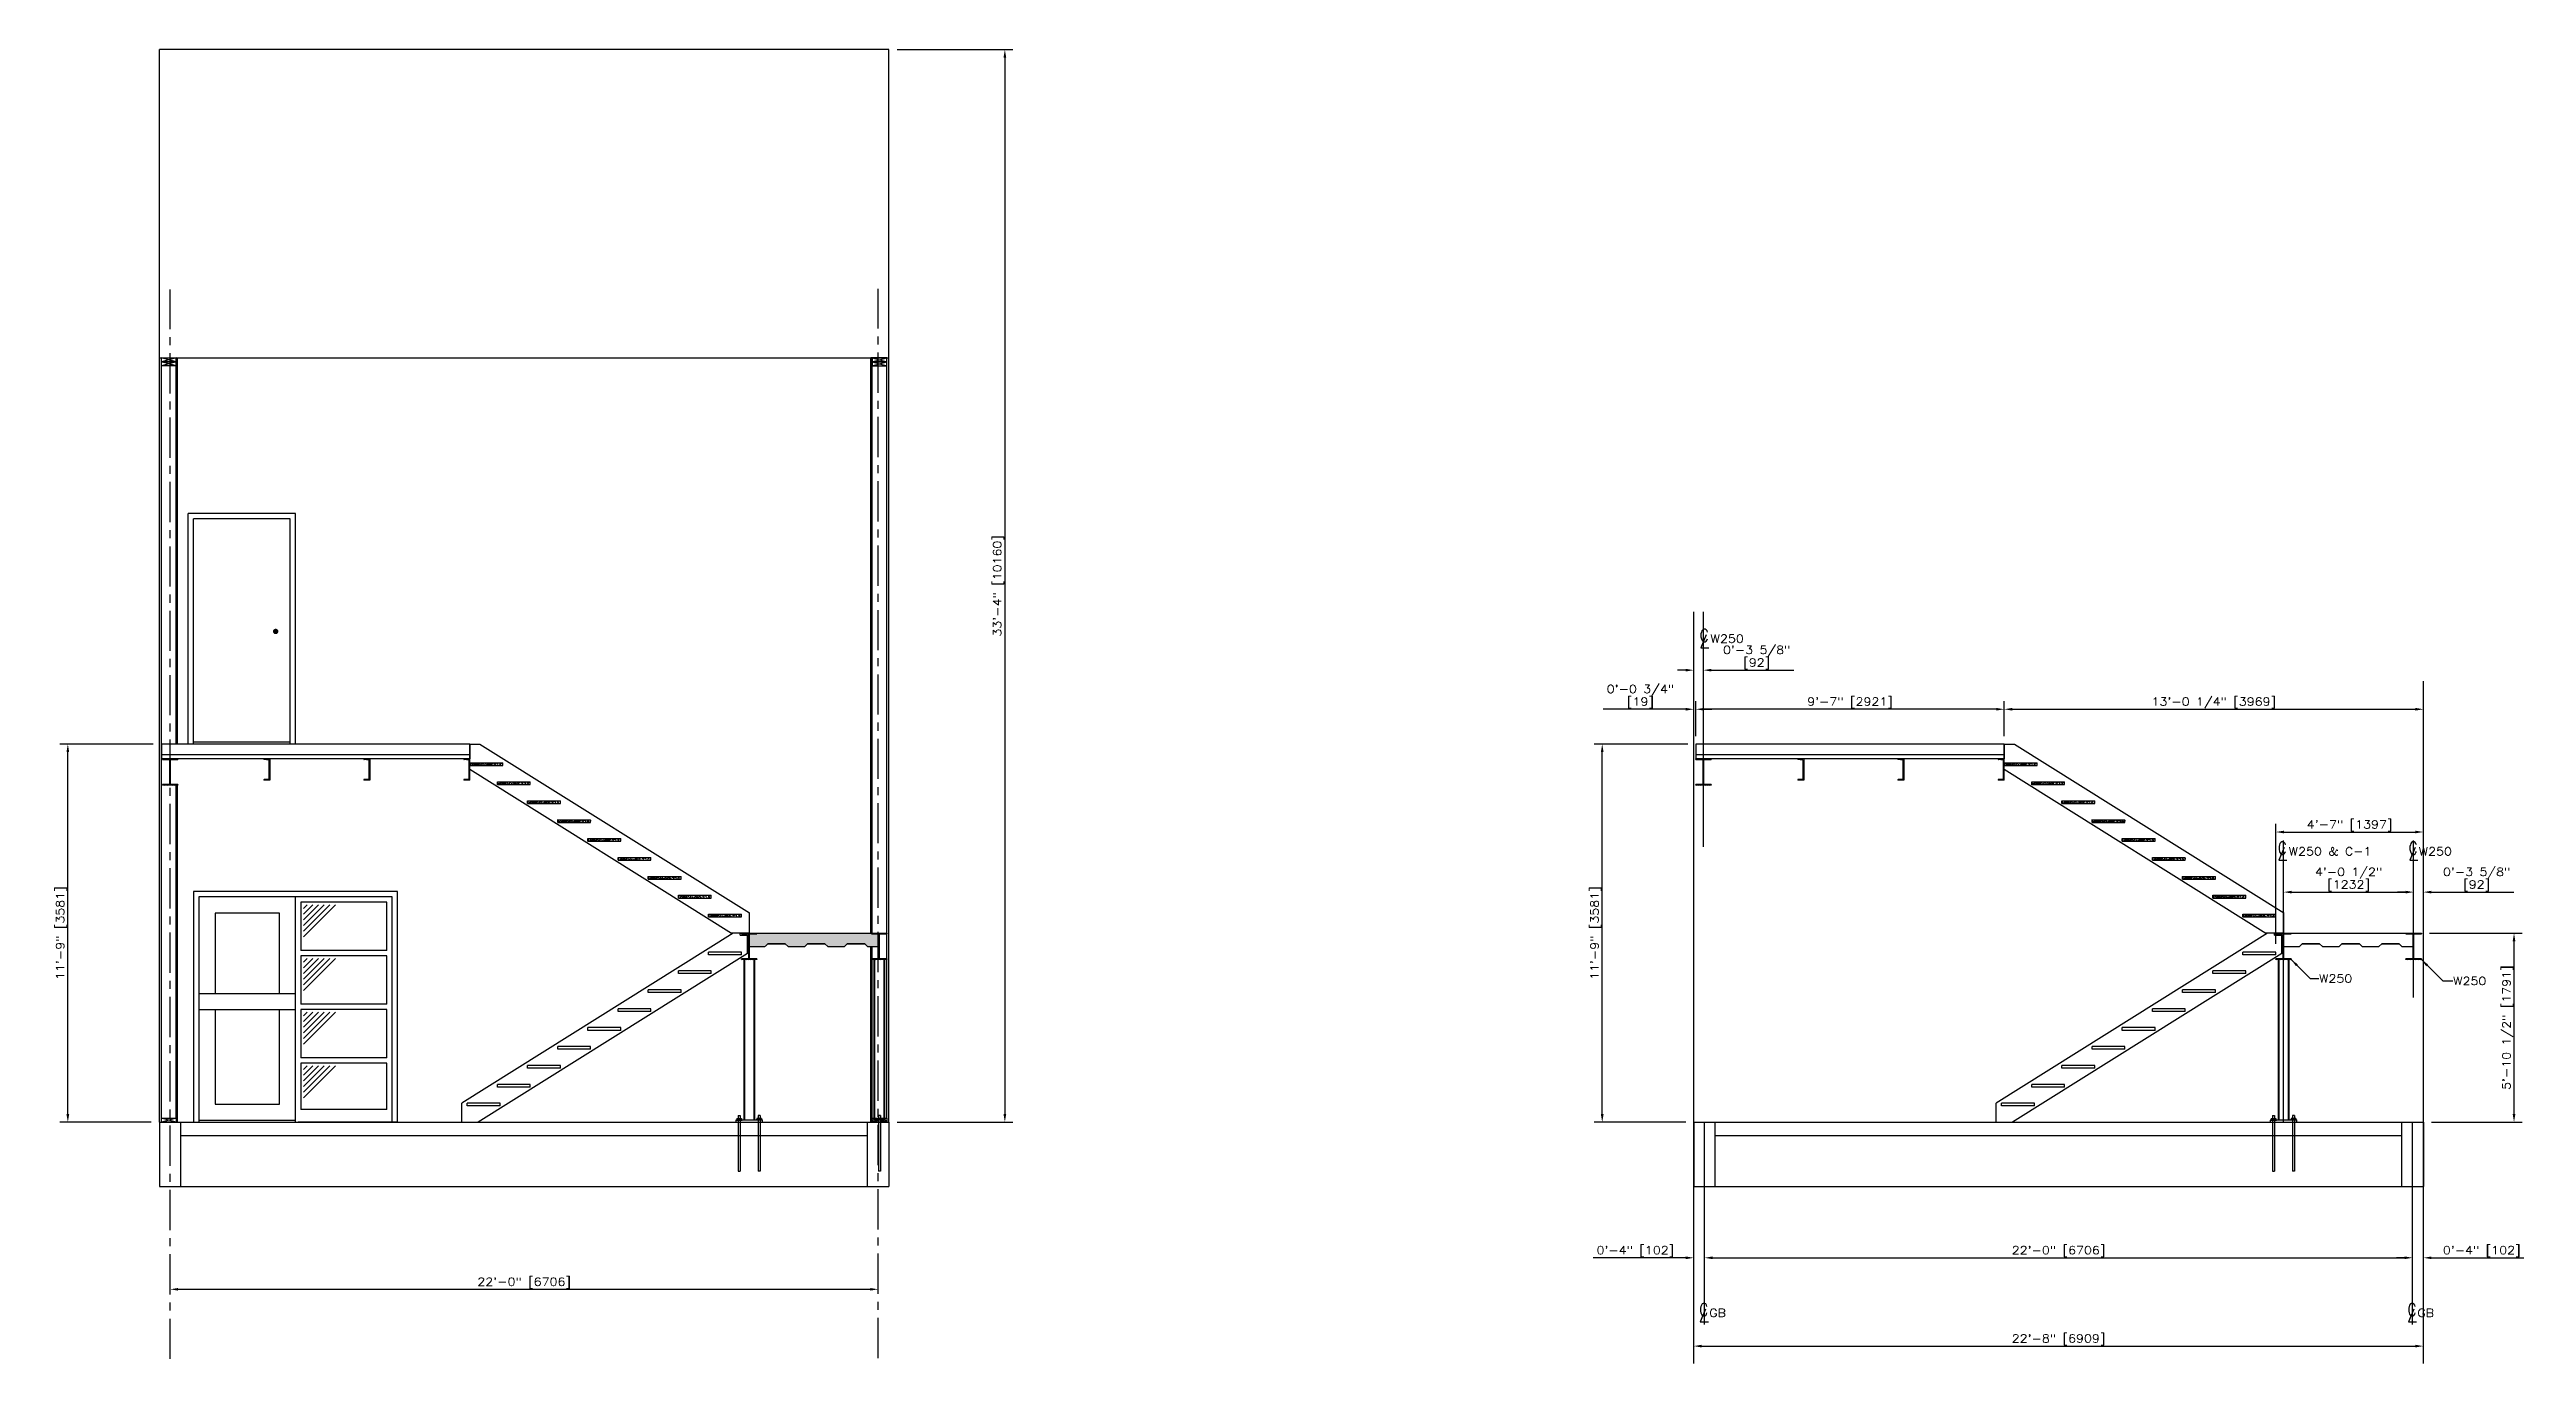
# Model space of a CAD drawing. Header units: inches. Extents: x -44 to 9761, y -1166 to 3580.
# Drawn here: x 8838 to 9761, y 2231 to 2721 of the extents above; entities that cross this region are included whole.
import ezdxf

# ---------------------------------------------------------------- set-up
doc = ezdxf.new("R2010")
doc.units = ezdxf.units.IN
doc.header["$MEASUREMENT"] = 0
doc.linetypes.add('CENTER', pattern=[2, 1.25, -0.25, 0.25, -0.25])
doc.layers.get('DEFPOINTS').update_dxf_attribs({"linetype": 'CONTINUOUS'})
for name, color, linetype in [('Arch_Detail_Door', 140, 'CONTINUOUS'), ('C-241-1', 241, 'CONTINUOUS'), ('LAYER11A', 11, 'CONTINUOUS'), ('LAYER131A', 131, 'CONTINUOUS'), ('LAYER251A', 251, 'CONTINUOUS'), ('LAYER7C', 7, 'CENTER'), ('Struc_Plan_WCol', 30, 'CONTINUOUS'), ('Struc_Section_BP', 135, 'CONTINUOUS'), ('Struc_Section_Conc', 71, 'CONTINUOUS'), ('Struc_Section_Dim', 5, 'CONTINUOUS'), ('Struc_Section_Steel', 11, 'CONTINUOUS'), ('TEXT', 4, 'CONTINUOUS')]:
    doc.layers.add(name, color=color, linetype=linetype)
doc.styles.add('ROMANS', font='ROMANS.SHX', dxfattribs={"width": 0.8})
doc.styles.add('ROMANS-115', font='romans.shx', dxfattribs={"width": 1.15})
doc.dimstyles.new('48-ROMANS-115', dxfattribs={"dimtxt": 3, "dimasz": 3, "dimexe": 3, "dimexo": 3, "dimgap": 0.0625, "dimtad": 1, "dimdec": 4, "dimzin": 1, "dimdsep": 46, "dimlunit": 4, "dimtxsty": 'ROMANS-115', "dimcen": 0.0625, "dimclrd": 256, "dimclre": 256, "dimclrt": 256, "dimadec": 0, "dimazin": 0, "dimtfac": 1, "dimtdec": 4, "dimtofl": 0, "dimtmove": 0, "dimatfit": 0, "dimfxl": 1, "dimfrac": 2, "dimtolj": 1, "dimtzin": 0, "dimarcsym": 0})
doc.dimstyles.new('Copy of 48-ROMANS-115-BPV', dxfattribs={"dimtxt": 3, "dimasz": 3, "dimexe": 3, "dimexo": 3, "dimgap": 0.0625, "dimtad": 1, "dimdec": 4, "dimzin": 1, "dimdsep": 46, "dimlunit": 4, "dimtxsty": 'ROMANS-115', "dimcen": 0.0625, "dimclrd": 256, "dimclre": 256, "dimclrt": 256, "dimadec": 0, "dimazin": 0, "dimtfac": 1, "dimtdec": 4, "dimtofl": 0, "dimtmove": 0, "dimatfit": 0, "dimfxl": 1, "dimfrac": 2, "dimtolj": 1, "dimtzin": 0, "dimarcsym": 0})

msp = doc.modelspace()

# ---------------------------------------------------------------- texts
at = {"layer": 'Struc_Section_Dim', "ltscale": 2, "style": 'ROMANS-115', "width": 1.15}
for s, p in [('W250 ', (9457.05632, 2500.05423)), ('W250 & C-1', (9672.56236, 2420.75389)), ('W250 ', (9721.02961, 2420.75389)), ('GB', (9456.57895, 2248.62747)), ('GB', (9720.57895, 2248.62747))]:
    msp.add_text(s, height=3, dxfattribs=at).set_placement(p)
at = {"layer": 'Struc_Section_Dim', "ltscale": 2, "char_height": 3, "attachment_point": 1, "style": 'ROMANS-115'}
for insert in [(9683.87702, 2376.32611), (9733.8605, 2375.41024)]:
    msp.add_mtext('\\A1;W250', dxfattribs=dict(at, insert=insert))

# ---------------------------------------------------------------- blocks, each defined once
blk = doc.blocks.new('*D56')
at = {"layer": 'DEFPOINTS', "color": 0}
for p in [(8882.82, 2258.2), (9146.82, 2258.93), (9146.82, 2258.2)]:
    blk.add_point(p, dxfattribs=at)
at = {"layer": 'Struc_Section_Dim', "lineweight": -2}
blk.add_line((8885.82, 2258.93), (9143.82, 2258.93), dxfattribs=at)
at = {"layer": 'Struc_Section_Dim'}
for points in [[(8885.82, 2259.43), (8885.82, 2258.43), (8882.82, 2258.93)], [(9143.82, 2259.43), (9143.82, 2258.43), (9146.82, 2258.93)]]:
    blk.add_solid(points, dxfattribs=at)
at = {"layer": 'Struc_Section_Dim', "insert": (9014.82, 2261.27), "char_height": 3, "attachment_point": 5, "style": 'ROMANS-115'}
blk.add_mtext('\\A1;22\'-0" [6706]', dxfattribs=at)
blk = doc.blocks.new('*D57')
at = {"layer": 'DEFPOINTS', "color": 0}
for p in [(8844.71, 2462.25), (8879.57, 2462.25), (8878.82, 2321.25)]:
    blk.add_point(p, dxfattribs=at)
at = {"layer": 'Struc_Section_Dim', "lineweight": -2}
for p, q in [((8876.57, 2462.25), (8841.71, 2462.25)), ((8844.71, 2324.25), (8844.71, 2459.25)), ((8875.82, 2321.25), (8841.71, 2321.25))]:
    blk.add_line(p, q, dxfattribs=at)
at = {"layer": 'Struc_Section_Dim'}
for points in [[(8844.21, 2459.25), (8845.21, 2459.25), (8844.71, 2462.25)], [(8844.21, 2324.25), (8845.21, 2324.25), (8844.71, 2321.25)]]:
    blk.add_solid(points, dxfattribs=at)
at = {"layer": 'Struc_Section_Dim', "insert": (8842.36, 2391.75), "char_height": 3, "attachment_point": 5, "rotation": 90, "style": 'ROMANS-115'}
blk.add_mtext('\\A1;11\'-9" [3581]', dxfattribs=at)
blk = doc.blocks.new('*D58')
at = {"layer": 'DEFPOINTS', "color": 0}
for p in [(9150.82, 2721.25), (9150.82, 2321.25), (9194.02, 2321.25)]:
    blk.add_point(p, dxfattribs=at)
at = {"layer": 'Struc_Section_Dim', "lineweight": -2}
for p, q in [((9153.82, 2721.25), (9197.02, 2721.25)), ((9194.02, 2718.25), (9194.02, 2324.25)), ((9153.82, 2321.25), (9197.02, 2321.25))]:
    blk.add_line(p, q, dxfattribs=at)
at = {"layer": 'Struc_Section_Dim'}
for points in [[(9193.52, 2718.25), (9194.52, 2718.25), (9194.02, 2721.25)], [(9193.52, 2324.25), (9194.52, 2324.25), (9194.02, 2321.25)]]:
    blk.add_solid(points, dxfattribs=at)
at = {"layer": 'Struc_Section_Dim', "insert": (9191.67, 2521.25), "char_height": 3, "attachment_point": 5, "rotation": 90, "style": 'ROMANS-115'}
blk.add_mtext('\\A1;33\'-4" [10160]', dxfattribs=at)
blk = doc.blocks.new('*D59')
at = {"layer": 'DEFPOINTS', "color": 0}
for p in [(9722.82, 2429.46), (9722.82, 2398.8), (9667.82, 2384.7)]:
    blk.add_point(p, dxfattribs=at)
at = {"layer": 'Struc_Section_Dim', "lineweight": -2}
for p, q in [((9667.82, 2387.7), (9667.82, 2432.46)), ((9670.82, 2429.46), (9719.82, 2429.46))]:
    blk.add_line(p, q, dxfattribs=at)
at = {"layer": 'Struc_Section_Dim'}
for points in [[(9670.82, 2429.96), (9670.82, 2428.96), (9667.82, 2429.46)], [(9719.82, 2429.96), (9719.82, 2428.96), (9722.82, 2429.46)]]:
    blk.add_solid(points, dxfattribs=at)
at = {"layer": 'Struc_Section_Dim', "insert": (9695.32, 2431.81), "char_height": 3, "attachment_point": 5, "style": 'ROMANS-115'}
blk.add_mtext('\\A1;4\'-7" [1397]', dxfattribs=at)
blk = doc.blocks.new('*D60')
at = {"layer": 'DEFPOINTS', "color": 0}
for p in [(9454.82, 2269.96), (9718.82, 2270.68), (9718.82, 2269.96)]:
    blk.add_point(p, dxfattribs=at)
at = {"layer": 'Struc_Section_Dim', "lineweight": -2}
blk.add_line((9457.82, 2270.68), (9715.82, 2270.68), dxfattribs=at)
at = {"layer": 'Struc_Section_Dim'}
for points in [[(9457.82, 2271.18), (9457.82, 2270.18), (9454.82, 2270.68)], [(9715.82, 2271.18), (9715.82, 2270.18), (9718.82, 2270.68)]]:
    blk.add_solid(points, dxfattribs=at)
at = {"layer": 'Struc_Section_Dim', "insert": (9586.82, 2273.03), "char_height": 3, "attachment_point": 5, "style": 'ROMANS-115'}
blk.add_mtext('\\A1;22\'-0" [6706]', dxfattribs=at)
blk = doc.blocks.new('*D61')
at = {"layer": 'DEFPOINTS', "color": 0}
for p in [(9416.7, 2462.25), (9451.57, 2462.25), (9450.82, 2321.25)]:
    blk.add_point(p, dxfattribs=at)
at = {"layer": 'Struc_Section_Dim', "lineweight": -2}
for p, q in [((9448.57, 2462.25), (9413.7, 2462.25)), ((9416.7, 2324.25), (9416.7, 2459.25)), ((9447.82, 2321.25), (9413.7, 2321.25))]:
    blk.add_line(p, q, dxfattribs=at)
at = {"layer": 'Struc_Section_Dim'}
for points in [[(9416.2, 2459.25), (9417.2, 2459.25), (9416.7, 2462.25)], [(9416.2, 2324.25), (9417.2, 2324.25), (9416.7, 2321.25)]]:
    blk.add_solid(points, dxfattribs=at)
at = {"layer": 'Struc_Section_Dim', "insert": (9414.36, 2391.75), "char_height": 3, "attachment_point": 5, "rotation": 90, "style": 'ROMANS-115'}
blk.add_mtext('\\A1;11\'-9" [3581]', dxfattribs=at)
blk = doc.blocks.new('*D30')
at = {"layer": 'DEFPOINTS', "color": 0}
for p in [(9450.82, 2237.75), (9722.82, 2237.75), (9722.82, 2237.75)]:
    blk.add_point(p, dxfattribs=at)
at = {"layer": 'Struc_Section_Dim', "lineweight": -2}
blk.add_line((9453.82, 2237.75), (9719.82, 2237.75), dxfattribs=at)
at = {"layer": 'Struc_Section_Dim'}
for points in [[(9453.82, 2238.25), (9453.82, 2237.25), (9450.82, 2237.75)], [(9719.82, 2238.25), (9719.82, 2237.25), (9722.82, 2237.75)]]:
    blk.add_solid(points, dxfattribs=at)
at = {"layer": 'Struc_Section_Dim', "insert": (9586.82, 2240.1), "char_height": 3, "attachment_point": 5, "style": 'ROMANS-115'}
blk.add_mtext('\\A1;22\'-8" [6909]', dxfattribs=at)
blk = doc.blocks.new('*D31')
at = {"layer": 'DEFPOINTS', "color": 0}
for p in [(9450.82, 2270.68), (9450.82, 2270.68), (9454.82, 2270.68)]:
    blk.add_point(p, dxfattribs=at)
at = {"layer": 'Struc_Section_Dim', "lineweight": -2}
for p, q in [((9447.82, 2270.68), (9413.31, 2270.68)), ((9457.82, 2270.68), (9460.82, 2270.68))]:
    blk.add_line(p, q, dxfattribs=at)
at = {"layer": 'Struc_Section_Dim'}
for points in [[(9447.82, 2271.18), (9447.82, 2270.18), (9450.82, 2270.68)], [(9457.82, 2271.18), (9457.82, 2270.18), (9454.82, 2270.68)]]:
    blk.add_solid(points, dxfattribs=at)
at = {"layer": 'Struc_Section_Dim', "insert": (9429.06, 2273.03), "char_height": 3, "attachment_point": 5, "style": 'ROMANS-115'}
blk.add_mtext('\\A1;0\'-4" [102]', dxfattribs=at)
blk = doc.blocks.new('*D32')
at = {"layer": 'DEFPOINTS', "color": 0}
for p in [(9718.82, 2270.68), (9722.82, 2270.68), (9722.82, 2270.68)]:
    blk.add_point(p, dxfattribs=at)
at = {"layer": 'Struc_Section_Dim', "lineweight": -2}
for p, q in [((9715.82, 2270.68), (9712.82, 2270.68)), ((9725.82, 2270.68), (9760.32, 2270.68))]:
    blk.add_line(p, q, dxfattribs=at)
at = {"layer": 'Struc_Section_Dim'}
for points in [[(9715.82, 2271.18), (9715.82, 2270.18), (9718.82, 2270.68)], [(9725.82, 2271.18), (9725.82, 2270.18), (9722.82, 2270.68)]]:
    blk.add_solid(points, dxfattribs=at)
at = {"layer": 'Struc_Section_Dim', "insert": (9744.57, 2273.03), "char_height": 3, "attachment_point": 5, "style": 'ROMANS-115'}
blk.add_mtext('\\A1;0\'-4" [102]', dxfattribs=at)
blk = doc.blocks.new('*D33')
at = {"layer": 'DEFPOINTS', "color": 0}
for p in [(9722.07, 2391.75), (9756.61, 2391.75), (9722.82, 2321.25)]:
    blk.add_point(p, dxfattribs=at)
at = {"layer": 'Struc_Section_Dim', "lineweight": -2}
for p, q in [((9725.07, 2391.75), (9759.61, 2391.75)), ((9756.61, 2324.25), (9756.61, 2388.75)), ((9725.82, 2321.25), (9759.61, 2321.25))]:
    blk.add_line(p, q, dxfattribs=at)
at = {"layer": 'Struc_Section_Dim'}
for points in [[(9756.11, 2388.75), (9757.11, 2388.75), (9756.61, 2391.75)], [(9756.11, 2324.25), (9757.11, 2324.25), (9756.61, 2321.25)]]:
    blk.add_solid(points, dxfattribs=at)
at = {"layer": 'Struc_Section_Dim', "insert": (9754.26, 2356.5), "char_height": 3, "attachment_point": 5, "rotation": 90, "style": 'ROMANS-115'}
blk.add_mtext('\\A1;5\'-10 1/2" [1791]', dxfattribs=at)
blk = doc.blocks.new('CLMARK')
at = {"layer": 'TEXT'}
for p, q in [((1.5, 4.6), (-3.6, -7.6)), ((-3.6, -7.6), (4.1, -7.6))]:
    blk.add_line(p, q, dxfattribs=at)
at = {"layer": 'TEXT', "style": 'ROMANS', "width": 0.8}
blk.add_text('C', height=12, dxfattribs=at).set_placement((-4.6, -1.9))
blk = doc.blocks.new('*D34')
at = {"layer": 'DEFPOINTS', "color": 0}
for p in [(9670.69, 2409.32), (9719.19, 2409.32), (9719.19, 2407.05)]:
    blk.add_point(p, dxfattribs=at)
at = {"layer": 'Struc_Section_Dim', "lineweight": -2}
blk.add_line((9673.69, 2407.05), (9716.19, 2407.05), dxfattribs=at)
at = {"layer": 'Struc_Section_Dim'}
for points in [[(9673.69, 2407.55), (9673.69, 2406.55), (9670.69, 2407.05)], [(9716.19, 2407.55), (9716.19, 2406.55), (9719.19, 2407.05)]]:
    blk.add_solid(points, dxfattribs=at)
at = {"layer": 'Struc_Section_Dim', "char_height": 3, "attachment_point": 5, "style": 'ROMANS-115'}
for s, insert in [('\\A1;4\'-0 1/2"', (9694.94, 2414.1)), ('\\A1;[1232]', (9694.94, 2409.4))]:
    blk.add_mtext(s, dxfattribs=dict(at, insert=insert))
blk = doc.blocks.new('*D35')
at = {"layer": 'DEFPOINTS', "color": 0}
for p in [(9719.19, 2408.08), (9722.82, 2408.08), (9722.82, 2407.05)]:
    blk.add_point(p, dxfattribs=at)
at = {"layer": 'Struc_Section_Dim', "lineweight": -2}
for p, q in [((9716.19, 2407.05), (9713.19, 2407.05)), ((9725.82, 2407.05), (9756.54, 2407.05))]:
    blk.add_line(p, q, dxfattribs=at)
at = {"layer": 'Struc_Section_Dim'}
for points in [[(9716.19, 2407.55), (9716.19, 2406.55), (9719.19, 2407.05)], [(9725.82, 2407.55), (9725.82, 2406.55), (9722.82, 2407.05)]]:
    blk.add_solid(points, dxfattribs=at)
at = {"layer": 'Struc_Section_Dim', "char_height": 3, "attachment_point": 5, "style": 'ROMANS-115'}
for s, insert in [('\\A1;0\'-3 5/8"', (9742.68, 2414.1)), ('\\A1;[92]', (9742.68, 2409.4))]:
    blk.add_mtext(s, dxfattribs=dict(at, insert=insert))
blk = doc.blocks.new('*D36')
at = {"layer": 'DEFPOINTS', "color": 0}
for p in [(9450.82, 2490.35), (9454.43, 2490.35), (9454.43, 2489.81)]:
    blk.add_point(p, dxfattribs=at)
at = {"layer": 'Struc_Section_Dim', "lineweight": -2}
for p, q in [((9447.82, 2489.81), (9444.82, 2489.81)), ((9457.43, 2489.81), (9488.16, 2489.81))]:
    blk.add_line(p, q, dxfattribs=at)
at = {"layer": 'Struc_Section_Dim'}
for points in [[(9447.82, 2490.31), (9447.82, 2489.31), (9450.82, 2489.81)], [(9457.43, 2490.31), (9457.43, 2489.31), (9454.43, 2489.81)]]:
    blk.add_solid(points, dxfattribs=at)
at = {"layer": 'Struc_Section_Dim', "char_height": 3, "attachment_point": 5, "style": 'ROMANS-115'}
for s, insert in [('\\A1;0\'-3 5/8"', (9474.29, 2496.86)), ('\\A1;[92]', (9474.29, 2492.16))]:
    blk.add_mtext(s, dxfattribs=dict(at, insert=insert))
blk = doc.blocks.new('*D37')
at = {"layer": 'DEFPOINTS', "color": 0}
for p in [(9722.82, 2475.24), (9566.57, 2462.25), (9722.82, 2462.25)]:
    blk.add_point(p, dxfattribs=at)
at = {"layer": 'Struc_Section_Dim', "lineweight": -2}
for p, q in [((9566.57, 2465.25), (9566.57, 2478.24)), ((9569.57, 2475.24), (9719.82, 2475.24))]:
    blk.add_line(p, q, dxfattribs=at)
at = {"layer": 'Struc_Section_Dim'}
for points in [[(9569.57, 2475.74), (9569.57, 2474.74), (9566.57, 2475.24)], [(9719.82, 2475.74), (9719.82, 2474.74), (9722.82, 2475.24)]]:
    blk.add_solid(points, dxfattribs=at)
at = {"layer": 'Struc_Section_Dim', "insert": (9644.69, 2477.59), "char_height": 3, "attachment_point": 5, "style": 'ROMANS-115'}
blk.add_mtext('\\A1;13\'-0 1/4" [3969]', dxfattribs=at)
blk = doc.blocks.new('*D38')
at = {"layer": 'DEFPOINTS', "color": 0}
for p in [(9451.57, 2475.24), (9566.57, 2475.24), (9451.57, 2462.25)]:
    blk.add_point(p, dxfattribs=at)
at = {"layer": 'Struc_Section_Dim', "lineweight": -2}
blk.add_line((9563.57, 2475.24), (9454.57, 2475.24), dxfattribs=at)
at = {"layer": 'Struc_Section_Dim'}
for points in [[(9454.57, 2475.74), (9454.57, 2474.74), (9451.57, 2475.24)], [(9563.57, 2475.74), (9563.57, 2474.74), (9566.57, 2475.24)]]:
    blk.add_solid(points, dxfattribs=at)
at = {"layer": 'Struc_Section_Dim', "insert": (9509.07, 2477.59), "char_height": 3, "attachment_point": 5, "style": 'ROMANS-115'}
blk.add_mtext('\\A1;9\'-7" [2921]', dxfattribs=at)
blk = doc.blocks.new('*D39')
at = {"layer": 'DEFPOINTS', "color": 0}
for p in [(9450.82, 2475.24), (9450.82, 2462.25), (9451.57, 2462.25)]:
    blk.add_point(p, dxfattribs=at)
at = {"layer": 'Struc_Section_Dim', "lineweight": -2}
for p, q in [((9447.82, 2475.24), (9417.09, 2475.24)), ((9451.57, 2465.25), (9451.57, 2478.24)), ((9454.57, 2475.24), (9457.57, 2475.24))]:
    blk.add_line(p, q, dxfattribs=at)
at = {"layer": 'Struc_Section_Dim'}
for points in [[(9447.82, 2475.74), (9447.82, 2474.74), (9450.82, 2475.24)], [(9454.57, 2475.74), (9454.57, 2474.74), (9451.57, 2475.24)]]:
    blk.add_solid(points, dxfattribs=at)
at = {"layer": 'Struc_Section_Dim', "char_height": 3, "attachment_point": 5, "style": 'ROMANS-115'}
for s, insert in [('\\A1;0\'-0 3/4"', (9430.95, 2482.28)), ('\\A1;[19]', (9430.95, 2477.59))]:
    blk.add_mtext(s, dxfattribs=dict(at, insert=insert))

# ---------------------------------------------------------------- dimensions: what is measured, and where the dimension line sits
at = {"layer": 'Struc_Section_Dim', "ltscale": 2}
for base, p1, p2, picture, middle in [((9194.02134, 2321.25109), (9150.82227, 2721.25109), (9150.82227, 2321.25109), '*D58', (9191.67313, 2521.25109)), ((8844.71179, 2462.25109), (8878.82227, 2321.25109), (8879.57227, 2462.25109), '*D57', (8842.36357, 2391.75109)), ((9416.70471, 2462.25109), (9450.81519, 2321.25109), (9451.56519, 2462.25109), '*D61', (9414.3565, 2391.75109)), ((9756.60826, 2391.75109), (9722.81519, 2321.25109), (9722.06519, 2391.75109), '*D33', (9754.26004, 2356.50109))]:
    dim = msp.add_linear_dim(base=base, p1=p1, p2=p2, angle=90, dimstyle='48-ROMANS-115', dxfattribs=at)
    dim.commit()
    dim.dimension.update_dxf_attribs({"geometry": picture, "text_midpoint": middle})
for base, p1, p2, dimstyle, override, picture, middle in [((9454.4316, 2489.81243), (9450.81519, 2490.34935), (9454.4316, 2490.34935), 'Copy of 48-ROMANS-115-BPV', {"dimpost": '\\X', "dimse1": 1, "dimse2": 1}, '*D36', (9474.2941, 2494.50886)), ((9450.81519, 2475.2396), (9451.56519, 2462.25109), (9450.81519, 2462.25109), 'Copy of 48-ROMANS-115-BPV', {"dimpost": '\\X', "dimse2": 1}, '*D39', (9430.95269, 2479.93603)), ((9722.81519, 2475.2396), (9566.56519, 2462.25109), (9722.81519, 2462.25109), '48-ROMANS-115', {"dimse2": 1}, '*D37', (9644.69019, 2477.58782)), ((9451.56519, 2475.2396), (9566.56519, 2475.2396), (9451.56519, 2462.25109), '48-ROMANS-115', {"dimse1": 1, "dimse2": 1}, '*D38', (9509.06519, 2477.58782)), ((9722.81519, 2429.45686), (9667.81519, 2384.70109), (9722.81519, 2398.80109), '48-ROMANS-115', {"dimse2": 1}, '*D59', (9695.31519, 2431.80507)), ((9719.19019, 2407.0538), (9670.69019, 2409.32017), (9719.19019, 2409.32017), 'Copy of 48-ROMANS-115-BPV', {"dimpost": '\\X', "dimse1": 1, "dimse2": 1}, '*D34', (9694.94019, 2411.75023)), ((9722.81519, 2407.0538), (9719.19019, 2408.08479), (9722.81519, 2408.08479), 'Copy of 48-ROMANS-115-BPV', {"dimpost": '\\X', "dimse1": 1, "dimse2": 1}, '*D35', (9742.67769, 2411.75023)), ((9450.81519, 2270.67679), (9454.81519, 2270.67679), (9450.81519, 2270.67679), '48-ROMANS-115', {"dimse1": 1, "dimse2": 1}, '*D31', (9429.06341, 2273.025)), ((9718.81519, 2270.67679), (9454.81519, 2269.95544), (9718.81519, 2269.95544), '48-ROMANS-115', {"dimse1": 1, "dimse2": 1}, '*D60', (9586.81519, 2273.025)), ((9722.81519, 2270.67679), (9718.81519, 2270.67679), (9722.81519, 2270.67679), '48-ROMANS-115', {"dimse1": 1, "dimse2": 1}, '*D32', (9744.56698, 2273.025)), ((9146.82227, 2258.92608), (8882.82227, 2258.20473), (9146.82227, 2258.20473), '48-ROMANS-115', {"dimse1": 1, "dimse2": 1}, '*D56', (9014.82227, 2261.27429)), ((9722.81519, 2237.75491), (9450.81519, 2237.75491), (9722.81519, 2237.75491), '48-ROMANS-115', {"dimse1": 1, "dimse2": 1}, '*D30', (9586.81519, 2240.10313))]:
    dim = msp.add_linear_dim(base=base, p1=p1, p2=p2, dimstyle=dimstyle, override=override, dxfattribs=at)
    dim.commit()
    dim.dimension.update_dxf_attribs({"geometry": picture, "text_midpoint": middle})

# ---------------------------------------------------------------- hatches: boundary and pattern name
at = {"layer": 'LAYER131A', "ltscale": 2}
h = msp.add_hatch(dxfattribs=at)
h.set_pattern_fill('AR-CONC', color=256, scale=0.2, style=0)
h.set_pattern_definition([(50, (8619.6062, 2461.1554), (1.4345204, -0.1255043), [0.15, -1.65]), (355, (8619.6062, 2461.1554), (-0.2775027, 1.504384), [0.12, -1.32]), (100.4514, (8619.7257, 2461.145), (1.157019, 1.378879), [0.1274804, -1.402284]), (46.1842, (8619.6062, 2461.5554), (2.134482, -0.331038), [0.225, -2.475]), (96.6356, (8619.784, 2461.5279), (1.869325, 1.948236), [0.19122, -2.103426]), (351.1842, (8619.6062, 2461.5554), (1.869324, 1.948237), [0.18, -1.98]), (21, (8619.8062, 2461.4554), (1.193814, -0.8052378), [0.15, -1.65]), (326, (8619.8062, 2461.4554), (0.4866307, 1.4503), [0.12, -1.32]), (71.4514, (8619.9057, 2461.3883), (1.6804453, 0.645061), [0.1274804, -1.402284]), (37.5, (8619.6062, 2461.15544), (0.0243197, 0.6657877), [0, -1.304, 0, -1.34, 0, -1.325]), (7.5, (8619.6062, 2461.15544), (0.5261391, 0.7888234), [0, -0.764, 0, -1.274, 0, -0.505]), (327.5, (8619.1602, 2461.15544), (1.0676449, -0.04510974), [0, -0.5, 0, -1.56, 0, -2.07]), (317.5, (8618.9602, 2461.1554), (1.1663723, 0.20021), [0, -0.65, 0, -1.036, 0, -1.47])])
h.paths.add_polyline_path([(9006.82227, 2455.20109), (8994.57227, 2455.20109), (8994.57227, 2454.20109), (9006.82227, 2454.20109)])
h = msp.add_hatch(dxfattribs=at)
h.set_pattern_fill('AR-CONC', color=256, scale=0.2, style=0)
h.set_pattern_definition([(50, (8629.8562, 2454.1054), (1.4345204, -0.1255043), [0.15, -1.65]), (355, (8629.8562, 2454.1054), (-0.2775027, 1.504384), [0.12, -1.32]), (100.4514, (8629.9757, 2454.095), (1.157019, 1.378879), [0.1274804, -1.402284]), (46.1842, (8629.8562, 2454.5054), (2.134482, -0.331038), [0.225, -2.475]), (96.6356, (8630.034, 2454.4779), (1.869325, 1.948236), [0.19122, -2.103426]), (351.1842, (8629.8562, 2454.5054), (1.869324, 1.948237), [0.18, -1.98]), (21, (8630.0562, 2454.4054), (1.193814, -0.8052378), [0.15, -1.65]), (326, (8630.0562, 2454.4054), (0.4866307, 1.4503), [0.12, -1.32]), (71.4514, (8630.1557, 2454.3383), (1.6804453, 0.645061), [0.1274804, -1.402284]), (37.5, (8629.8562, 2454.10544), (0.0243197, 0.6657877), [0, -1.304, 0, -1.34, 0, -1.325]), (7.5, (8629.8562, 2454.10544), (0.5261391, 0.7888234), [0, -0.764, 0, -1.274, 0, -0.505]), (327.5, (8629.4102, 2454.10544), (1.0676449, -0.04510974), [0, -0.5, 0, -1.56, 0, -2.07]), (317.5, (8629.2102, 2454.1054), (1.1663723, 0.20021), [0, -0.65, 0, -1.036, 0, -1.47])])
h.paths.add_polyline_path([(9017.07227, 2448.15109), (9004.82227, 2448.15109), (9004.82227, 2447.15109), (9017.07227, 2447.15109)])
h = msp.add_hatch(dxfattribs=at)
h.set_pattern_fill('AR-CONC', color=256, scale=0.2, style=0)
h.set_pattern_definition([(50, (9191.5991, 2461.1554), (1.4345204, -0.1255043), [0.15, -1.65]), (355, (9191.5991, 2461.1554), (-0.2775027, 1.504384), [0.12, -1.32]), (100.4514, (9191.7187, 2461.145), (1.157019, 1.378879), [0.1274804, -1.402284]), (46.1842, (9191.5991, 2461.5554), (2.134482, -0.331038), [0.225, -2.475]), (96.6356, (9191.777, 2461.5279), (1.869325, 1.948236), [0.19122, -2.103426]), (351.1842, (9191.5991, 2461.5554), (1.869324, 1.948237), [0.18, -1.98]), (21, (9191.7991, 2461.4554), (1.193814, -0.8052378), [0.15, -1.65]), (326, (9191.7991, 2461.4554), (0.4866307, 1.4503), [0.12, -1.32]), (71.4514, (9191.8986, 2461.3883), (1.6804453, 0.645061), [0.1274804, -1.402284]), (37.5, (9191.59913, 2461.15544), (0.0243197, 0.6657877), [0, -1.304, 0, -1.34, 0, -1.325]), (7.5, (9191.5991, 2461.15544), (0.5261391, 0.7888234), [0, -0.764, 0, -1.274, 0, -0.505]), (327.5, (9191.15313, 2461.15544), (1.0676449, -0.04510974), [0, -0.5, 0, -1.56, 0, -2.07]), (317.5, (9190.9531, 2461.1554), (1.1663723, 0.20021), [0, -0.65, 0, -1.036, 0, -1.47])])
h.paths.add_polyline_path([(9578.81519, 2455.20109), (9566.56519, 2455.20109), (9566.56519, 2454.20109), (9578.81519, 2454.20109)])
h = msp.add_hatch(dxfattribs=at)
h.set_pattern_fill('AR-CONC', color=256, scale=0.2, style=0)
h.set_pattern_definition([(50, (9201.8491, 2454.1054), (1.4345204, -0.1255043), [0.15, -1.65]), (355, (9201.8491, 2454.1054), (-0.2775027, 1.504384), [0.12, -1.32]), (100.4514, (9201.9687, 2454.095), (1.157019, 1.378879), [0.1274804, -1.402284]), (46.1842, (9201.8491, 2454.5054), (2.134482, -0.331038), [0.225, -2.475]), (96.6356, (9202.027, 2454.4779), (1.869325, 1.948236), [0.19122, -2.103426]), (351.1842, (9201.8491, 2454.5054), (1.869324, 1.948237), [0.18, -1.98]), (21, (9202.0491, 2454.4054), (1.193814, -0.8052378), [0.15, -1.65]), (326, (9202.0491, 2454.4054), (0.4866307, 1.4503), [0.12, -1.32]), (71.4514, (9202.1486, 2454.3383), (1.6804453, 0.645061), [0.1274804, -1.402284]), (37.5, (9201.84913, 2454.10544), (0.0243197, 0.6657877), [0, -1.304, 0, -1.34, 0, -1.325]), (7.5, (9201.8491, 2454.10544), (0.5261391, 0.7888234), [0, -0.764, 0, -1.274, 0, -0.505]), (327.5, (9201.40313, 2454.10544), (1.0676449, -0.04510974), [0, -0.5, 0, -1.56, 0, -2.07]), (317.5, (9201.2031, 2454.1054), (1.1663723, 0.20021), [0, -0.65, 0, -1.036, 0, -1.47])])
h.paths.add_polyline_path([(9589.06519, 2448.15109), (9576.81519, 2448.15109), (9576.81519, 2447.15109), (9589.06519, 2447.15109)])
h = msp.add_hatch(dxfattribs=at)
h.set_pattern_fill('AR-CONC', color=256, scale=0.2, style=0)
h.set_pattern_definition([(50, (8641.1062, 2447.0554), (1.4345204, -0.1255043), [0.15, -1.65]), (355, (8641.1062, 2447.0554), (-0.2775027, 1.504384), [0.12, -1.32]), (100.4514, (8641.2257, 2447.045), (1.157019, 1.378879), [0.1274804, -1.402284]), (46.1842, (8641.1062, 2447.4554), (2.134482, -0.331038), [0.225, -2.475]), (96.6356, (8641.284, 2447.4279), (1.869325, 1.948236), [0.19122, -2.103426]), (351.1842, (8641.1062, 2447.4554), (1.869324, 1.948237), [0.18, -1.98]), (21, (8641.3062, 2447.3554), (1.193814, -0.8052378), [0.15, -1.65]), (326, (8641.3062, 2447.3554), (0.4866307, 1.4503), [0.12, -1.32]), (71.4514, (8641.4057, 2447.2883), (1.6804453, 0.645061), [0.1274804, -1.402284]), (37.5, (8641.1062, 2447.05544), (0.0243197, 0.6657877), [0, -1.304, 0, -1.34, 0, -1.325]), (7.5, (8641.1062, 2447.05544), (0.5261391, 0.7888234), [0, -0.764, 0, -1.274, 0, -0.505]), (327.5, (8640.6602, 2447.05544), (1.0676449, -0.04510974), [0, -0.5, 0, -1.56, 0, -2.07]), (317.5, (8640.4602, 2447.0554), (1.1663723, 0.20021), [0, -0.65, 0, -1.036, 0, -1.47])])
h.paths.add_polyline_path([(9028.32227, 2441.10109), (9016.07227, 2441.10109), (9016.07227, 2440.10109), (9028.32227, 2440.10109)])
h = msp.add_hatch(dxfattribs=at)
h.set_pattern_fill('AR-CONC', color=256, scale=0.2, style=0)
h.set_pattern_definition([(50, (9213.0991, 2447.0554), (1.4345204, -0.1255043), [0.15, -1.65]), (355, (9213.0991, 2447.0554), (-0.2775027, 1.504384), [0.12, -1.32]), (100.4514, (9213.2187, 2447.045), (1.157019, 1.378879), [0.1274804, -1.402284]), (46.1842, (9213.0991, 2447.4554), (2.134482, -0.331038), [0.225, -2.475]), (96.6356, (9213.277, 2447.4279), (1.869325, 1.948236), [0.19122, -2.103426]), (351.1842, (9213.0991, 2447.4554), (1.869324, 1.948237), [0.18, -1.98]), (21, (9213.2991, 2447.3554), (1.193814, -0.8052378), [0.15, -1.65]), (326, (9213.2991, 2447.3554), (0.4866307, 1.4503), [0.12, -1.32]), (71.4514, (9213.3986, 2447.2883), (1.6804453, 0.645061), [0.1274804, -1.402284]), (37.5, (9213.09913, 2447.05544), (0.0243197, 0.6657877), [0, -1.304, 0, -1.34, 0, -1.325]), (7.5, (9213.0991, 2447.05544), (0.5261391, 0.7888234), [0, -0.764, 0, -1.274, 0, -0.505]), (327.5, (9212.65313, 2447.05544), (1.0676449, -0.04510974), [0, -0.5, 0, -1.56, 0, -2.07]), (317.5, (9212.4531, 2447.0554), (1.1663723, 0.20021), [0, -0.65, 0, -1.036, 0, -1.47])])
h.paths.add_polyline_path([(9600.31519, 2441.10109), (9588.06519, 2441.10109), (9588.06519, 2440.10109), (9600.31519, 2440.10109)])
h = msp.add_hatch(dxfattribs=at)
h.set_pattern_fill('AR-CONC', color=256, scale=0.2, style=0)
h.set_pattern_definition([(50, (8652.3562, 2440.0054), (1.4345204, -0.1255043), [0.15, -1.65]), (355, (8652.3562, 2440.0054), (-0.2775027, 1.504384), [0.12, -1.32]), (100.4514, (8652.4757, 2439.995), (1.157019, 1.378879), [0.1274804, -1.402284]), (46.1842, (8652.3562, 2440.4054), (2.134482, -0.331038), [0.225, -2.475]), (96.6356, (8652.534, 2440.3779), (1.869325, 1.948236), [0.19122, -2.103426]), (351.1842, (8652.3562, 2440.4054), (1.869324, 1.948237), [0.18, -1.98]), (21, (8652.5562, 2440.3054), (1.193814, -0.8052378), [0.15, -1.65]), (326, (8652.5562, 2440.3054), (0.4866307, 1.4503), [0.12, -1.32]), (71.4514, (8652.6557, 2440.2383), (1.6804453, 0.645061), [0.1274804, -1.402284]), (37.5, (8652.3562, 2440.00544), (0.0243197, 0.6657877), [0, -1.304, 0, -1.34, 0, -1.325]), (7.5, (8652.3562, 2440.00544), (0.5261391, 0.7888234), [0, -0.764, 0, -1.274, 0, -0.505]), (327.5, (8651.9102, 2440.00544), (1.0676449, -0.04510974), [0, -0.5, 0, -1.56, 0, -2.07]), (317.5, (8651.7102, 2440.0054), (1.1663723, 0.20021), [0, -0.65, 0, -1.036, 0, -1.47])])
h.paths.add_polyline_path([(9039.57227, 2434.05109), (9027.32227, 2434.05109), (9027.32227, 2433.05109), (9039.57227, 2433.05109)])
h = msp.add_hatch(dxfattribs=at)
h.set_pattern_fill('AR-CONC', color=256, scale=0.2, style=0)
h.set_pattern_definition([(50, (9224.3491, 2440.0054), (1.4345204, -0.1255043), [0.15, -1.65]), (355, (9224.3491, 2440.0054), (-0.2775027, 1.504384), [0.12, -1.32]), (100.4514, (9224.4687, 2439.995), (1.157019, 1.378879), [0.1274804, -1.402284]), (46.1842, (9224.3491, 2440.4054), (2.134482, -0.331038), [0.225, -2.475]), (96.6356, (9224.527, 2440.3779), (1.869325, 1.948236), [0.19122, -2.103426]), (351.1842, (9224.3491, 2440.4054), (1.869324, 1.948237), [0.18, -1.98]), (21, (9224.5491, 2440.3054), (1.193814, -0.8052378), [0.15, -1.65]), (326, (9224.5491, 2440.3054), (0.4866307, 1.4503), [0.12, -1.32]), (71.4514, (9224.6486, 2440.2383), (1.6804453, 0.645061), [0.1274804, -1.402284]), (37.5, (9224.34913, 2440.00544), (0.0243197, 0.6657877), [0, -1.304, 0, -1.34, 0, -1.325]), (7.5, (9224.3491, 2440.00544), (0.5261391, 0.7888234), [0, -0.764, 0, -1.274, 0, -0.505]), (327.5, (9223.90313, 2440.00544), (1.0676449, -0.04510974), [0, -0.5, 0, -1.56, 0, -2.07]), (317.5, (9223.7031, 2440.0054), (1.1663723, 0.20021), [0, -0.65, 0, -1.036, 0, -1.47])])
h.paths.add_polyline_path([(9611.56519, 2434.05109), (9599.31519, 2434.05109), (9599.31519, 2433.05109), (9611.56519, 2433.05109)])
h = msp.add_hatch(dxfattribs=at)
h.set_pattern_fill('AR-CONC', color=256, scale=0.2, style=0)
h.set_pattern_definition([(50, (8663.6062, 2432.9554), (1.4345204, -0.1255043), [0.15, -1.65]), (355, (8663.6062, 2432.9554), (-0.2775027, 1.504384), [0.12, -1.32]), (100.4514, (8663.7257, 2432.945), (1.157019, 1.378879), [0.1274804, -1.402284]), (46.1842, (8663.6062, 2433.3554), (2.134482, -0.331038), [0.225, -2.475]), (96.6356, (8663.784, 2433.3279), (1.869325, 1.948236), [0.19122, -2.103426]), (351.1842, (8663.6062, 2433.3554), (1.869324, 1.948237), [0.18, -1.98]), (21, (8663.8062, 2433.2554), (1.193814, -0.8052378), [0.15, -1.65]), (326, (8663.8062, 2433.2554), (0.4866307, 1.4503), [0.12, -1.32]), (71.4514, (8663.9057, 2433.1883), (1.6804453, 0.645061), [0.1274804, -1.402284]), (37.5, (8663.6062, 2432.95544), (0.0243197, 0.6657877), [0, -1.304, 0, -1.34, 0, -1.325]), (7.5, (8663.6062, 2432.95544), (0.5261391, 0.7888234), [0, -0.764, 0, -1.274, 0, -0.505]), (327.5, (8663.1602, 2432.95544), (1.0676449, -0.04510974), [0, -0.5, 0, -1.56, 0, -2.07]), (317.5, (8662.9602, 2432.9554), (1.1663723, 0.20021), [0, -0.65, 0, -1.036, 0, -1.47])])
h.paths.add_polyline_path([(9050.82227, 2427.00109), (9038.57227, 2427.00109), (9038.57227, 2426.00109), (9050.82227, 2426.00109)])
h = msp.add_hatch(dxfattribs=at)
h.set_pattern_fill('AR-CONC', color=256, scale=0.2, style=0)
h.set_pattern_definition([(50, (8674.8562, 2425.9054), (1.4345204, -0.1255043), [0.15, -1.65]), (355, (8674.8562, 2425.9054), (-0.2775027, 1.504384), [0.12, -1.32]), (100.4514, (8674.9757, 2425.895), (1.157019, 1.378879), [0.1274804, -1.402284]), (46.1842, (8674.8562, 2426.3054), (2.134482, -0.331038), [0.225, -2.475]), (96.6356, (8675.034, 2426.2779), (1.869325, 1.948236), [0.19122, -2.103426]), (351.1842, (8674.8562, 2426.3054), (1.869324, 1.948237), [0.18, -1.98]), (21, (8675.0562, 2426.2054), (1.193814, -0.8052378), [0.15, -1.65]), (326, (8675.0562, 2426.2054), (0.4866307, 1.4503), [0.12, -1.32]), (71.4514, (8675.1557, 2426.1383), (1.6804453, 0.645061), [0.1274804, -1.402284]), (37.5, (8674.8562, 2425.90544), (0.0243197, 0.6657877), [0, -1.304, 0, -1.34, 0, -1.325]), (7.5, (8674.8562, 2425.90544), (0.5261391, 0.7888234), [0, -0.764, 0, -1.274, 0, -0.505]), (327.5, (8674.4102, 2425.90544), (1.0676449, -0.04510974), [0, -0.5, 0, -1.56, 0, -2.07]), (317.5, (8674.2102, 2425.9054), (1.1663723, 0.20021), [0, -0.65, 0, -1.036, 0, -1.47])])
h.paths.add_polyline_path([(9062.07227, 2419.95109), (9049.82227, 2419.95109), (9049.82227, 2418.95109), (9062.07227, 2418.95109)])
h = msp.add_hatch(dxfattribs=at)
h.set_pattern_fill('AR-CONC', color=256, scale=0.2, style=0)
h.set_pattern_definition([(50, (9235.5991, 2432.9554), (1.4345204, -0.1255043), [0.15, -1.65]), (355, (9235.5991, 2432.9554), (-0.2775027, 1.504384), [0.12, -1.32]), (100.4514, (9235.7187, 2432.945), (1.157019, 1.378879), [0.1274804, -1.402284]), (46.1842, (9235.5991, 2433.3554), (2.134482, -0.331038), [0.225, -2.475]), (96.6356, (9235.777, 2433.3279), (1.869325, 1.948236), [0.19122, -2.103426]), (351.1842, (9235.5991, 2433.3554), (1.869324, 1.948237), [0.18, -1.98]), (21, (9235.7991, 2433.2554), (1.193814, -0.8052378), [0.15, -1.65]), (326, (9235.7991, 2433.2554), (0.4866307, 1.4503), [0.12, -1.32]), (71.4514, (9235.8986, 2433.1883), (1.6804453, 0.645061), [0.1274804, -1.402284]), (37.5, (9235.59913, 2432.95544), (0.0243197, 0.6657877), [0, -1.304, 0, -1.34, 0, -1.325]), (7.5, (9235.5991, 2432.95544), (0.5261391, 0.7888234), [0, -0.764, 0, -1.274, 0, -0.505]), (327.5, (9235.15313, 2432.95544), (1.0676449, -0.04510974), [0, -0.5, 0, -1.56, 0, -2.07]), (317.5, (9234.9531, 2432.9554), (1.1663723, 0.20021), [0, -0.65, 0, -1.036, 0, -1.47])])
h.paths.add_polyline_path([(9622.81519, 2427.00109), (9610.56519, 2427.00109), (9610.56519, 2426.00109), (9622.81519, 2426.00109)])
h = msp.add_hatch(dxfattribs=at)
h.set_pattern_fill('AR-CONC', color=256, scale=0.2, style=0)
h.set_pattern_definition([(50, (9246.8491, 2425.9054), (1.4345204, -0.1255043), [0.15, -1.65]), (355, (9246.8491, 2425.9054), (-0.2775027, 1.504384), [0.12, -1.32]), (100.4514, (9246.9687, 2425.895), (1.157019, 1.378879), [0.1274804, -1.402284]), (46.1842, (9246.8491, 2426.3054), (2.134482, -0.331038), [0.225, -2.475]), (96.6356, (9247.027, 2426.2779), (1.869325, 1.948236), [0.19122, -2.103426]), (351.1842, (9246.8491, 2426.3054), (1.869324, 1.948237), [0.18, -1.98]), (21, (9247.0491, 2426.2054), (1.193814, -0.8052378), [0.15, -1.65]), (326, (9247.0491, 2426.2054), (0.4866307, 1.4503), [0.12, -1.32]), (71.4514, (9247.1486, 2426.1383), (1.6804453, 0.645061), [0.1274804, -1.402284]), (37.5, (9246.84913, 2425.90544), (0.0243197, 0.6657877), [0, -1.304, 0, -1.34, 0, -1.325]), (7.5, (9246.8491, 2425.90544), (0.5261391, 0.7888234), [0, -0.764, 0, -1.274, 0, -0.505]), (327.5, (9246.40313, 2425.90544), (1.0676449, -0.04510974), [0, -0.5, 0, -1.56, 0, -2.07]), (317.5, (9246.2031, 2425.9054), (1.1663723, 0.20021), [0, -0.65, 0, -1.036, 0, -1.47])])
h.paths.add_polyline_path([(9634.06519, 2419.95109), (9621.81519, 2419.95109), (9621.81519, 2418.95109), (9634.06519, 2418.95109)])
h = msp.add_hatch(dxfattribs=at)
h.set_pattern_fill('AR-CONC', color=256, scale=0.2, style=0)
h.set_pattern_definition([(50, (8686.1062, 2418.8554), (1.4345204, -0.1255043), [0.15, -1.65]), (355, (8686.1062, 2418.8554), (-0.2775027, 1.504384), [0.12, -1.32]), (100.4514, (8686.2257, 2418.845), (1.157019, 1.378879), [0.1274804, -1.402284]), (46.1842, (8686.1062, 2419.2554), (2.134482, -0.331038), [0.225, -2.475]), (96.6356, (8686.284, 2419.2279), (1.869325, 1.948236), [0.19122, -2.103426]), (351.1842, (8686.1062, 2419.2554), (1.869324, 1.948237), [0.18, -1.98]), (21, (8686.3062, 2419.1554), (1.193814, -0.8052378), [0.15, -1.65]), (326, (8686.3062, 2419.1554), (0.4866307, 1.4503), [0.12, -1.32]), (71.4514, (8686.4057, 2419.0883), (1.6804453, 0.645061), [0.1274804, -1.402284]), (37.5, (8686.1062, 2418.85544), (0.0243197, 0.6657877), [0, -1.304, 0, -1.34, 0, -1.325]), (7.5, (8686.1062, 2418.85544), (0.5261391, 0.7888234), [0, -0.764, 0, -1.274, 0, -0.505]), (327.5, (8685.6602, 2418.85544), (1.0676449, -0.04510974), [0, -0.5, 0, -1.56, 0, -2.07]), (317.5, (8685.4602, 2418.8554), (1.1663723, 0.20021), [0, -0.65, 0, -1.036, 0, -1.47])])
h.paths.add_polyline_path([(9073.32227, 2412.90109), (9061.07227, 2412.90109), (9061.07227, 2411.90109), (9073.32227, 2411.90109)])
h = msp.add_hatch(dxfattribs=at)
h.set_pattern_fill('AR-CONC', color=256, scale=0.2, style=0)
h.set_pattern_definition([(50, (9258.0991, 2418.8554), (1.4345204, -0.1255043), [0.15, -1.65]), (355, (9258.0991, 2418.8554), (-0.2775027, 1.504384), [0.12, -1.32]), (100.4514, (9258.2187, 2418.845), (1.157019, 1.378879), [0.1274804, -1.402284]), (46.1842, (9258.0991, 2419.2554), (2.134482, -0.331038), [0.225, -2.475]), (96.6356, (9258.277, 2419.2279), (1.869325, 1.948236), [0.19122, -2.103426]), (351.1842, (9258.0991, 2419.2554), (1.869324, 1.948237), [0.18, -1.98]), (21, (9258.2991, 2419.1554), (1.193814, -0.8052378), [0.15, -1.65]), (326, (9258.2991, 2419.1554), (0.4866307, 1.4503), [0.12, -1.32]), (71.4514, (9258.3986, 2419.0883), (1.6804453, 0.645061), [0.1274804, -1.402284]), (37.5, (9258.09913, 2418.85544), (0.0243197, 0.6657877), [0, -1.304, 0, -1.34, 0, -1.325]), (7.5, (9258.0991, 2418.85544), (0.5261391, 0.7888234), [0, -0.764, 0, -1.274, 0, -0.505]), (327.5, (9257.65313, 2418.85544), (1.0676449, -0.04510974), [0, -0.5, 0, -1.56, 0, -2.07]), (317.5, (9257.4531, 2418.8554), (1.1663723, 0.20021), [0, -0.65, 0, -1.036, 0, -1.47])])
h.paths.add_polyline_path([(9645.31519, 2412.90109), (9633.06519, 2412.90109), (9633.06519, 2411.90109), (9645.31519, 2411.90109)])
h = msp.add_hatch(dxfattribs=at)
h.set_pattern_fill('AR-CONC', color=256, scale=0.2, style=0)
h.set_pattern_definition([(50, (8697.3562, 2411.8054), (1.4345204, -0.1255043), [0.15, -1.65]), (355, (8697.3562, 2411.8054), (-0.2775027, 1.504384), [0.12, -1.32]), (100.4514, (8697.4757, 2411.795), (1.157019, 1.378879), [0.1274804, -1.402284]), (46.1842, (8697.3562, 2412.2054), (2.134482, -0.331038), [0.225, -2.475]), (96.6356, (8697.534, 2412.1779), (1.869325, 1.948236), [0.19122, -2.103426]), (351.1842, (8697.3562, 2412.2054), (1.869324, 1.948237), [0.18, -1.98]), (21, (8697.5562, 2412.1054), (1.193814, -0.8052378), [0.15, -1.65]), (326, (8697.5562, 2412.1054), (0.4866307, 1.4503), [0.12, -1.32]), (71.4514, (8697.6557, 2412.0383), (1.6804453, 0.645061), [0.1274804, -1.402284]), (37.5, (8697.3562, 2411.80544), (0.0243197, 0.6657877), [0, -1.304, 0, -1.34, 0, -1.325]), (7.5, (8697.3562, 2411.80544), (0.5261391, 0.7888234), [0, -0.764, 0, -1.274, 0, -0.505]), (327.5, (8696.9102, 2411.80544), (1.0676449, -0.04510974), [0, -0.5, 0, -1.56, 0, -2.07]), (317.5, (8696.7102, 2411.8054), (1.1663723, 0.20021), [0, -0.65, 0, -1.036, 0, -1.47])])
h.paths.add_polyline_path([(9084.57227, 2405.85109), (9072.32227, 2405.85109), (9072.32227, 2404.85109), (9084.57227, 2404.85109)])
h = msp.add_hatch(dxfattribs=at)
h.set_pattern_fill('AR-CONC', color=256, scale=0.2, style=0)
h.set_pattern_definition([(50, (9269.3491, 2411.8054), (1.4345204, -0.1255043), [0.15, -1.65]), (355, (9269.3491, 2411.8054), (-0.2775027, 1.504384), [0.12, -1.32]), (100.4514, (9269.4687, 2411.795), (1.157019, 1.378879), [0.1274804, -1.402284]), (46.1842, (9269.3491, 2412.2054), (2.134482, -0.331038), [0.225, -2.475]), (96.6356, (9269.527, 2412.1779), (1.869325, 1.948236), [0.19122, -2.103426]), (351.1842, (9269.3491, 2412.2054), (1.869324, 1.948237), [0.18, -1.98]), (21, (9269.5491, 2412.1054), (1.193814, -0.8052378), [0.15, -1.65]), (326, (9269.5491, 2412.1054), (0.4866307, 1.4503), [0.12, -1.32]), (71.4514, (9269.6486, 2412.0383), (1.6804453, 0.645061), [0.1274804, -1.402284]), (37.5, (9269.34913, 2411.80544), (0.0243197, 0.6657877), [0, -1.304, 0, -1.34, 0, -1.325]), (7.5, (9269.3491, 2411.80544), (0.5261391, 0.7888234), [0, -0.764, 0, -1.274, 0, -0.505]), (327.5, (9268.90313, 2411.80544), (1.0676449, -0.04510974), [0, -0.5, 0, -1.56, 0, -2.07]), (317.5, (9268.7031, 2411.8054), (1.1663723, 0.20021), [0, -0.65, 0, -1.036, 0, -1.47])])
h.paths.add_polyline_path([(9656.56519, 2405.85109), (9644.31519, 2405.85109), (9644.31519, 2404.85109), (9656.56519, 2404.85109)])
h = msp.add_hatch(dxfattribs=at)
h.set_pattern_fill('AR-CONC', color=256, scale=0.2, style=0)
h.set_pattern_definition([(50, (8708.6062, 2404.7554), (1.4345204, -0.1255043), [0.15, -1.65]), (355, (8708.6062, 2404.7554), (-0.2775027, 1.504384), [0.12, -1.32]), (100.4514, (8708.7257, 2404.745), (1.157019, 1.378879), [0.1274804, -1.402284]), (46.1842, (8708.6062, 2405.1554), (2.134482, -0.331038), [0.225, -2.475]), (96.6356, (8708.784, 2405.1279), (1.869325, 1.948236), [0.19122, -2.103426]), (351.1842, (8708.6062, 2405.1554), (1.869324, 1.948237), [0.18, -1.98]), (21, (8708.8062, 2405.0554), (1.193814, -0.8052378), [0.15, -1.65]), (326, (8708.8062, 2405.0554), (0.4866307, 1.4503), [0.12, -1.32]), (71.4514, (8708.9057, 2404.9883), (1.6804453, 0.645061), [0.1274804, -1.402284]), (37.5, (8708.6062, 2404.75544), (0.0243197, 0.6657877), [0, -1.304, 0, -1.34, 0, -1.325]), (7.5, (8708.6062, 2404.75544), (0.5261391, 0.7888234), [0, -0.764, 0, -1.274, 0, -0.505]), (327.5, (8708.1602, 2404.75544), (1.0676449, -0.04510974), [0, -0.5, 0, -1.56, 0, -2.07]), (317.5, (8707.9602, 2404.7554), (1.1663723, 0.20021), [0, -0.65, 0, -1.036, 0, -1.47])])
h.paths.add_polyline_path([(9095.82227, 2398.80109), (9083.57227, 2398.80109), (9083.57227, 2397.80109), (9095.82227, 2397.80109)])
h = msp.add_hatch(dxfattribs=at)
h.set_pattern_fill('AR-CONC', color=256, scale=0.2, style=0)
h.set_pattern_definition([(50, (9280.5991, 2404.7554), (1.4345204, -0.1255043), [0.15, -1.65]), (355, (9280.5991, 2404.7554), (-0.2775027, 1.504384), [0.12, -1.32]), (100.4514, (9280.7187, 2404.745), (1.157019, 1.378879), [0.1274804, -1.402284]), (46.1842, (9280.5991, 2405.1554), (2.134482, -0.331038), [0.225, -2.475]), (96.6356, (9280.777, 2405.1279), (1.869325, 1.948236), [0.19122, -2.103426]), (351.1842, (9280.5991, 2405.1554), (1.869324, 1.948237), [0.18, -1.98]), (21, (9280.7991, 2405.0554), (1.193814, -0.8052378), [0.15, -1.65]), (326, (9280.7991, 2405.0554), (0.4866307, 1.4503), [0.12, -1.32]), (71.4514, (9280.8986, 2404.9883), (1.6804453, 0.645061), [0.1274804, -1.402284]), (37.5, (9280.59913, 2404.75544), (0.0243197, 0.6657877), [0, -1.304, 0, -1.34, 0, -1.325]), (7.5, (9280.5991, 2404.75544), (0.5261391, 0.7888234), [0, -0.764, 0, -1.274, 0, -0.505]), (327.5, (9280.15313, 2404.75544), (1.0676449, -0.04510974), [0, -0.5, 0, -1.56, 0, -2.07]), (317.5, (9279.9531, 2404.7554), (1.1663723, 0.20021), [0, -0.65, 0, -1.036, 0, -1.47])])
h.paths.add_polyline_path([(9667.81519, 2398.80109), (9655.56519, 2398.80109), (9655.56519, 2397.80109), (9667.81519, 2397.80109)])
at = {"layer": 'Struc_Section_Conc', "ltscale": 2}
h = msp.add_hatch(dxfattribs=at)
h.set_pattern_fill('AR-CONC', color=256, scale=0.2, style=0)
h.set_pattern_definition([(50, (7769.0926, 2503.1176), (1.4345204, -0.1255043), [0.15, -1.65]), (355, (7769.0926, 2503.1176), (-0.2775027, 1.5043843), [0.12, -1.32]), (100.4514, (7769.2121, 2503.1072), (1.1570188, 1.3788791), [0.1274804, -1.4022842]), (46.1842, (7769.0926, 2503.5176), (2.134482, -0.331038), [0.225, -2.475]), (96.6356, (7769.2705, 2503.49), (1.8693254, 1.9482357), [0.1912206, -2.103426]), (351.1842, (7769.0926, 2503.5176), (1.869324, 1.9482372), [0.18, -1.98]), (21, (7769.2926, 2503.4176), (1.1938141, -0.8052378), [0.15, -1.65]), (326, (7769.2926, 2503.4176), (0.4866307, 1.4503001), [0.12, -1.32]), (71.4514, (7769.3921, 2503.3505), (1.6804453, 0.645061), [0.1274804, -1.4022842]), (37.5, (7769.0926, 2503.1176), (0.02431971, 0.6657877), [0, -1.304, 0, -1.34, 0, -1.325]), (7.5, (7769.0926, 2503.1176), (0.52613907, 0.78882342), [0, -0.764, 0, -1.274, 0, -0.505]), (327.5, (7768.6466, 2503.1176), (1.06764487, -0.04510974), [0, -0.5, 0, -1.56, 0, -2.07]), (317.5, (7768.4466, 2503.1176), (1.16637234, 0.20020996), [0, -0.65, 0, -1.036, 0, -1.47])])
h.paths.add_polyline_path([(9146.82227, 2391.43859), (9144.32227, 2391.43859), (9144.32227, 2391.75109), (9101.57227, 2391.75109), (9101.57227, 2391.43859), (9099.07227, 2391.43859, 0.414213562), (9098.82227, 2391.18859), (9098.82227, 2386.70574), (9104.61937, 2386.70574), (9105.66471, 2387.75109), (9112.13913, 2387.75109), (9113.18448, 2386.70574), (9119.43187, 2386.70574), (9120.47721, 2387.75109), (9126.95163, 2387.75109), (9127.99698, 2386.70574), (9134.24437, 2386.70574), (9135.28971, 2387.75109), (9141.76413, 2387.75109), (9142.80948, 2386.70574), (9146.82227, 2386.70574)])
at = {"layer": 'Struc_Section_Steel', "ltscale": 2}
h = msp.add_hatch(dxfattribs=at)
h.set_pattern_fill('STEEL', color=256, scale=5, style=0)
h.set_pattern_definition([(45, (8777.94664, 2473.003), (-0.4419417, 0.4419417), []), (45, (8777.94664, 2473.3155), (-0.4419417, 0.4419417), [])])
h.paths.add_polyline_path([(8885.69727, 2456.43859), (8885.69727, 2456.75109), (8879.94727, 2456.75109), (8879.94727, 2456.43859), (8882.44727, 2456.43859, -0.414213562), (8882.69727, 2456.18859), (8882.69727, 2447.43859, -0.414213562), (8882.44727, 2447.18859), (8879.94727, 2447.18859), (8879.94727, 2446.87609), (8885.69727, 2446.87609), (8885.69727, 2447.18859), (8883.19727, 2447.18859, -0.414213562), (8882.94727, 2447.43859), (8882.94727, 2456.18859, -0.414213562), (8883.19727, 2456.43859)])
h = msp.add_hatch(dxfattribs=at)
h.set_pattern_fill('STEEL', color=256, scale=5, style=0)
h.set_pattern_definition([(45, (9349.56456, 2473.003), (-0.4419417, 0.4419417), []), (45, (9349.56456, 2473.3155), (-0.4419417, 0.4419417), [])])
h.paths.add_polyline_path([(9457.31519, 2456.43859), (9457.31519, 2456.75109), (9451.56519, 2456.75109), (9451.56519, 2456.43859), (9454.06519, 2456.43859, -0.414213562), (9454.31519, 2456.18859), (9454.31519, 2447.43859, -0.414213562), (9454.06519, 2447.18859), (9451.56519, 2447.18859), (9451.56519, 2446.87609), (9457.31519, 2446.87609), (9457.31519, 2447.18859), (9454.81519, 2447.18859, -0.414213562), (9454.56519, 2447.43859), (9454.56519, 2456.18859, -0.414213562), (9454.81519, 2456.43859)])
h = msp.add_hatch(dxfattribs=at)
h.set_pattern_fill('STEEL', color=256, scale=5, style=0)
h.set_pattern_definition([(45, (8993.82164, 2408.003), (-0.4419417, 0.4419417), []), (45, (8993.82164, 2408.3155), (-0.4419417, 0.4419417), [])])
h.paths.add_polyline_path([(9101.57227, 2391.43859), (9101.57227, 2391.75109), (9095.82227, 2391.75109), (9095.82227, 2391.43859), (9098.32227, 2391.43859, -0.414213562), (9098.57227, 2391.18859), (9098.57227, 2382.43859, -0.414213562), (9098.32227, 2382.18859), (9095.82227, 2382.18859), (9095.82227, 2381.87609), (9101.57227, 2381.87609), (9101.57227, 2382.18859), (9099.07227, 2382.18859, -0.414213562), (9098.82227, 2382.43859), (9098.82227, 2391.18859, -0.414213562), (9099.07227, 2391.43859)])
h = msp.add_hatch(dxfattribs=at)
h.set_pattern_fill('STEEL', color=256, scale=5, style=0)
h.set_pattern_definition([(45, (9042.32164, 2408.003), (-0.4419417, 0.4419417), []), (45, (9042.32164, 2408.3155), (-0.4419417, 0.4419417), [])])
h.paths.add_polyline_path([(9150.07227, 2391.43859), (9150.07227, 2391.75109), (9144.32227, 2391.75109), (9144.32227, 2391.43859), (9146.82227, 2391.43859, -0.414213562), (9147.07227, 2391.18859), (9147.07227, 2382.43859, -0.414213562), (9146.82227, 2382.18859), (9144.32227, 2382.18859), (9144.32227, 2381.87609), (9150.07227, 2381.87609), (9150.07227, 2382.18859), (9147.57227, 2382.18859, -0.414213562), (9147.32227, 2382.43859), (9147.32227, 2391.18859, -0.414213562), (9147.57227, 2391.43859)])
h = msp.add_hatch(dxfattribs=at)
h.set_pattern_fill('STEEL', color=256, scale=5, style=0)
h.set_pattern_definition([(45, (9565.81456, 2408.003), (-0.4419417, 0.4419417), []), (45, (9565.81456, 2408.3155), (-0.4419417, 0.4419417), [])])
h.paths.add_polyline_path([(9673.56519, 2391.43859), (9673.56519, 2391.75109), (9667.81519, 2391.75109), (9667.81519, 2391.43859), (9670.31519, 2391.43859, -0.414213562), (9670.56519, 2391.18859), (9670.56519, 2382.43859, -0.414213562), (9670.31519, 2382.18859), (9667.81519, 2382.18859), (9667.81519, 2381.87609), (9673.56519, 2381.87609), (9673.56519, 2382.18859), (9671.06519, 2382.18859, -0.414213562), (9670.81519, 2382.43859), (9670.81519, 2391.18859, -0.414213562), (9671.06519, 2391.43859)])
h = msp.add_hatch(dxfattribs=at)
h.set_pattern_fill('STEEL', color=256, scale=5, style=0)
h.set_pattern_definition([(45, (9614.31456, 2408.003), (-0.4419417, 0.4419417), []), (45, (9614.31456, 2408.3155), (-0.4419417, 0.4419417), [])])
h.paths.add_polyline_path([(9722.06519, 2391.43859), (9722.06519, 2391.75109), (9716.31519, 2391.75109), (9716.31519, 2391.43859), (9718.81519, 2391.43859, -0.414213562), (9719.06519, 2391.18859), (9719.06519, 2382.43859, -0.414213562), (9718.81519, 2382.18859), (9716.31519, 2382.18859), (9716.31519, 2381.87609), (9722.06519, 2381.87609), (9722.06519, 2382.18859), (9719.56519, 2382.18859, -0.414213562), (9719.31519, 2382.43859), (9719.31519, 2391.18859, -0.414213562), (9719.56519, 2391.43859)])

# ---------------------------------------------------------------- linework, layer by layer
at = {"layer": 'Arch_Detail_Door'}
for p, q in [((8929.57227, 2548.25109), (8889.57227, 2548.25109)), ((8889.57227, 2462.25109), (8889.57227, 2548.25109)), ((8891.57227, 2462.25109), (8891.57227, 2546.25109)), ((8927.57227, 2546.25109), (8891.57227, 2546.25109)), ((8927.57227, 2462.25109), (8927.57227, 2546.25109)), ((8929.57227, 2462.25109), (8929.57227, 2548.25109)), ((8927.57227, 2463.00109), (8891.57227, 2463.00109)), ((8891.57227, 2407.25109), (8891.57227, 2321.25109)), ((8967.57227, 2407.25109), (8891.57227, 2407.25109)), ((8893.57227, 2405.25109), (8893.57227, 2322.00109)), ((8929.57227, 2405.25109), (8893.57227, 2405.25109)), ((8965.57227, 2405.25109), (8929.57227, 2405.25109)), ((8929.57227, 2321.25109), (8929.57227, 2405.25109)), ((8929.57227, 2322.00109), (8929.57227, 2405.25109)), ((8963.57227, 2403.25109), (8931.57227, 2403.25109)), ((8931.57227, 2403.25109), (8931.57227, 2385.25109)), ((8963.57227, 2385.25109), (8963.57227, 2403.25109)), ((8965.57227, 2321.25109), (8965.57227, 2405.25109)), ((8967.57227, 2321.25109), (8967.57227, 2407.25109)), ((8923.57227, 2399.25109), (8899.57227, 2399.25109)), ((8899.57227, 2399.25109), (8899.57227, 2369.25109)), ((8923.57227, 2369.25109), (8923.57227, 2399.25109)), ((8963.57227, 2385.25109), (8931.57227, 2385.25109)), ((8931.57227, 2383.25109), (8931.57227, 2365.25109)), ((8963.57227, 2383.25109), (8931.57227, 2383.25109)), ((8963.57227, 2365.25109), (8963.57227, 2383.25109)), ((8893.57227, 2369.25109), (8929.57227, 2369.25109)), ((8963.57227, 2365.25109), (8931.57227, 2365.25109)), ((8893.57227, 2363.25109), (8929.57227, 2363.25109)), ((8899.57227, 2363.25109), (8899.57227, 2328.00109)), ((8923.57227, 2328.00109), (8923.57227, 2363.25109)), ((8931.57227, 2363.25109), (8931.57227, 2345.25109)), ((8963.57227, 2363.25109), (8931.57227, 2363.25109)), ((8963.57227, 2345.25109), (8963.57227, 2363.25109)), ((8963.57227, 2345.25109), (8931.57227, 2345.25109)), ((8931.57227, 2343.25109), (8931.57227, 2326.00109)), ((8963.57227, 2343.25109), (8931.57227, 2343.25109)), ((8963.57227, 2326.00109), (8963.57227, 2343.25109)), ((8899.57227, 2328.00109), (8923.57227, 2328.00109)), ((8891.57227, 2321.25109), (8965.57227, 2321.25109)), ((8893.57227, 2322.00109), (8929.57227, 2322.00109)), ((8893.57227, 2322.00109), (8893.57227, 2321.25109)), ((8929.57227, 2321.25109), (8929.57227, 2322.00109)), ((8967.57227, 2321.25109), (8930.57227, 2321.25109)), ((8963.57227, 2326.00109), (8931.57227, 2326.00109))]:
    msp.add_line(p, q, dxfattribs=at)
at = {"layer": 'Arch_Detail_Door', "const_width": 1}
msp.add_lwpolyline([(8921.68552, 2504.25109, 1), (8922.68552, 2504.25109, 1)], format="xyb", close=True, dxfattribs=at)
at = {"layer": 'C-241-1'}
for p, q in [((9093.82634, 2322.18665), (9096.0682, 2322.18665)), ((9093.82634, 2322.18665), (9093.82634, 2322.00109)), ((9093.82634, 2322.00109), (9096.0682, 2322.00109)), ((9094.07634, 2322.6815), (9095.8182, 2322.6815)), ((9094.07634, 2322.6815), (9094.07634, 2322.18665)), ((9094.57119, 2323.72274), (9094.57119, 2322.6815)), ((9094.57119, 2323.72274), (9095.32335, 2323.72274)), ((9095.32335, 2323.72274), (9095.32335, 2322.6815)), ((9095.8182, 2322.6815), (9095.8182, 2322.18665)), ((9096.0682, 2322.18665), (9096.0682, 2322.00109)), ((9103.5682, 2322.18665), (9101.32634, 2322.18665)), ((9101.32634, 2322.18665), (9101.32634, 2322.00109)), ((9103.5682, 2322.00109), (9101.32634, 2322.00109)), ((9103.3182, 2322.6815), (9101.57634, 2322.6815)), ((9101.57634, 2322.6815), (9101.57634, 2322.18665)), ((9102.07119, 2323.72274), (9102.07119, 2322.6815)), ((9102.82335, 2323.72274), (9102.07119, 2323.72274)), ((9102.82335, 2323.72274), (9102.82335, 2322.6815)), ((9103.3182, 2322.6815), (9103.3182, 2322.18665)), ((9103.5682, 2322.18665), (9103.5682, 2322.00109)), ((9148.4432, 2322.18665), (9146.20134, 2322.18665)), ((9146.20134, 2322.18665), (9146.20134, 2322.00109)), ((9148.4432, 2322.00109), (9146.20134, 2322.00109)), ((9148.1932, 2322.6815), (9146.45134, 2322.6815)), ((9146.45134, 2322.6815), (9146.45134, 2322.18665)), ((9146.94619, 2323.72274), (9146.94619, 2322.6815)), ((9147.69835, 2323.72274), (9146.94619, 2323.72274)), ((9147.69835, 2323.72274), (9147.69835, 2322.6815)), ((9148.1932, 2322.6815), (9148.1932, 2322.18665)), ((9148.4432, 2322.18665), (9148.4432, 2322.00109)), ((9665.81926, 2322.18665), (9668.06112, 2322.18665)), ((9665.81926, 2322.18665), (9665.81926, 2322.00109)), ((9665.81926, 2322.00109), (9668.06112, 2322.00109)), ((9666.06926, 2322.6815), (9667.81112, 2322.6815)), ((9666.06926, 2322.6815), (9666.06926, 2322.18665)), ((9666.56411, 2323.72274), (9666.56411, 2322.6815)), ((9666.56411, 2323.72274), (9667.31628, 2323.72274)), ((9667.31628, 2323.72274), (9667.31628, 2322.6815)), ((9667.81112, 2322.6815), (9667.81112, 2322.18665)), ((9668.06112, 2322.18665), (9668.06112, 2322.00109)), ((9675.56112, 2322.18665), (9673.31926, 2322.18665)), ((9673.31926, 2322.18665), (9673.31926, 2322.00109)), ((9675.56112, 2322.00109), (9673.31926, 2322.00109)), ((9675.31112, 2322.6815), (9673.56926, 2322.6815)), ((9673.56926, 2322.6815), (9673.56926, 2322.18665)), ((9674.06411, 2323.72274), (9674.06411, 2322.6815)), ((9674.81628, 2323.72274), (9674.06411, 2323.72274)), ((9674.81628, 2323.72274), (9674.81628, 2322.6815)), ((9675.31112, 2322.6815), (9675.31112, 2322.18665)), ((9675.56112, 2322.18665), (9675.56112, 2322.00109))]:
    msp.add_line(p, q, dxfattribs=at)
at = {"layer": 'C-241-1', "ltscale": 2}
for p, q in [((9094.57119, 2322.6815), (9094.57119, 2303.00109)), ((9095.32335, 2322.6815), (9095.32335, 2303.00109)), ((9102.07119, 2322.6815), (9102.07119, 2303.00109)), ((9102.82335, 2322.6815), (9102.82335, 2303.00109)), ((9146.94619, 2322.6815), (9146.94619, 2303.00109)), ((9147.69835, 2322.6815), (9147.69835, 2303.00109)), ((9666.56411, 2322.6815), (9666.56411, 2303.00109)), ((9667.31628, 2322.6815), (9667.31628, 2303.00109)), ((9674.06411, 2322.6815), (9674.06411, 2303.00109)), ((9674.81628, 2322.6815), (9674.81628, 2303.00109)), ((9094.57119, 2303.00109), (9095.32335, 2303.00109)), ((9102.82335, 2303.00109), (9102.07119, 2303.00109)), ((9147.69835, 2303.00109), (9146.94619, 2303.00109)), ((9666.56411, 2303.00109), (9667.31628, 2303.00109)), ((9674.81628, 2303.00109), (9674.06411, 2303.00109))]:
    msp.add_line(p, q, dxfattribs=at)
at = {"layer": 'LAYER11A'}
for p, q in [((8878.82227, 2321.25109), (9150.82227, 2321.25109)), ((8878.82227, 2321.25109), (8878.82227, 2297.25109)), ((8886.82227, 2297.25109), (8886.82227, 2321.25109)), ((9142.82227, 2297.25109), (9142.82227, 2321.25109)), ((9150.82227, 2321.25109), (9150.82227, 2316.25109)), ((9150.82227, 2321.25109), (9150.82227, 2297.25109)), ((9450.81519, 2321.25109), (9722.81519, 2321.25109)), ((9450.81519, 2321.25109), (9450.81519, 2297.25109)), ((9458.81519, 2297.25109), (9458.81519, 2321.25109)), ((9714.81519, 2297.25109), (9714.81519, 2321.25109)), ((9722.81519, 2321.25109), (9722.81519, 2316.25109)), ((9722.81519, 2321.25109), (9722.81519, 2297.25109)), ((8886.82227, 2316.25109), (9142.82227, 2316.25109)), ((9458.81519, 2316.25109), (9714.81519, 2316.25109)), ((8878.82227, 2297.25109), (8886.82227, 2297.25109)), ((8886.82227, 2297.25109), (9142.82227, 2297.25109)), ((9142.82227, 2297.25109), (9150.82227, 2297.25109)), ((9450.81519, 2297.25109), (9458.81519, 2297.25109)), ((9458.81519, 2297.25109), (9714.81519, 2297.25109)), ((9714.81519, 2297.25109), (9722.81519, 2297.25109))]:
    msp.add_line(p, q, dxfattribs=at)
at = {"layer": 'LAYER131A'}
for p, q in [((8878.82227, 2606.25109), (8878.82227, 2721.25109)), ((9150.82227, 2721.25109), (8878.82227, 2721.25109)), ((9150.82227, 2606.25109), (9150.82227, 2721.25109)), ((8878.82227, 2321.25109), (8878.82227, 2606.25109)), ((8878.82227, 2606.25109), (9150.82227, 2606.25109)), ((8879.57227, 2322.75109), (8879.57227, 2606.25109)), ((8885.07227, 2462.25109), (8885.07227, 2606.25109)), ((8885.57227, 2462.25109), (8885.57227, 2606.25109)), ((9144.07227, 2391.75109), (9144.07227, 2606.25109)), ((9144.57227, 2606.25109), (9144.07227, 2606.25109)), ((9144.57227, 2391.75109), (9144.57227, 2606.25109)), ((9150.07227, 2322.75109), (9150.07227, 2606.25109)), ((9150.07227, 2606.25109), (9150.82227, 2606.25109)), ((9150.82227, 2321.25109), (9150.82227, 2606.25109)), ((8885.07227, 2322.75109), (8885.07227, 2446.87609)), ((8885.57227, 2321.25109), (8885.57227, 2446.87609)), ((8994.57227, 2455.20109), (9006.82227, 2455.20109)), ((8994.57227, 2454.20109), (9006.82227, 2454.20109)), ((9004.82227, 2448.15109), (9017.07227, 2448.15109)), ((9004.82227, 2447.15109), (9004.82227, 2448.15109)), ((9004.82227, 2447.15109), (9017.07227, 2447.15109)), ((9006.82227, 2454.20109), (9006.82227, 2455.20109)), ((9017.07227, 2447.15109), (9017.07227, 2448.15109)), ((9566.56519, 2455.20109), (9578.81519, 2455.20109)), ((9566.56519, 2454.20109), (9578.81519, 2454.20109)), ((9576.81519, 2448.15109), (9589.06519, 2448.15109)), ((9576.81519, 2447.15109), (9576.81519, 2448.15109)), ((9576.81519, 2447.15109), (9589.06519, 2447.15109)), ((9578.81519, 2454.20109), (9578.81519, 2455.20109)), ((9589.06519, 2447.15109), (9589.06519, 2448.15109)), ((9016.07227, 2441.10109), (9028.32227, 2441.10109)), ((9016.07227, 2440.10109), (9016.07227, 2441.10109)), ((9016.07227, 2440.10109), (9028.32227, 2440.10109)), ((9028.32227, 2440.10109), (9028.32227, 2441.10109)), ((9588.06519, 2441.10109), (9600.31519, 2441.10109)), ((9588.06519, 2440.10109), (9588.06519, 2441.10109)), ((9588.06519, 2440.10109), (9600.31519, 2440.10109)), ((9600.31519, 2440.10109), (9600.31519, 2441.10109)), ((9027.32227, 2434.05109), (9039.57227, 2434.05109)), ((9027.32227, 2434.05109), (9038.57227, 2434.05109)), ((9027.32227, 2433.05109), (9027.32227, 2434.05109)), ((9027.32227, 2433.05109), (9039.57227, 2433.05109)), ((9039.57227, 2433.05109), (9039.57227, 2434.05109)), ((9599.31519, 2434.05109), (9611.56519, 2434.05109)), ((9599.31519, 2434.05109), (9610.56519, 2434.05109)), ((9599.31519, 2433.05109), (9599.31519, 2434.05109)), ((9599.31519, 2433.05109), (9611.56519, 2433.05109)), ((9611.56519, 2433.05109), (9611.56519, 2434.05109)), ((9038.57227, 2427.00109), (9050.82227, 2427.00109)), ((9038.57227, 2426.00109), (9038.57227, 2427.00109)), ((9038.57227, 2426.00109), (9050.82227, 2426.00109)), ((9049.82227, 2419.95109), (9062.07227, 2419.95109)), ((9049.82227, 2418.95109), (9049.82227, 2419.95109)), ((9050.82227, 2426.00109), (9050.82227, 2427.00109)), ((9062.07227, 2418.95109), (9062.07227, 2419.95109)), ((9610.56519, 2427.00109), (9622.81519, 2427.00109)), ((9610.56519, 2426.00109), (9610.56519, 2427.00109)), ((9610.56519, 2426.00109), (9622.81519, 2426.00109)), ((9621.81519, 2419.95109), (9634.06519, 2419.95109)), ((9621.81519, 2418.95109), (9621.81519, 2419.95109)), ((9622.81519, 2426.00109), (9622.81519, 2427.00109)), ((9634.06519, 2418.95109), (9634.06519, 2419.95109)), ((9049.82227, 2418.95109), (9062.07227, 2418.95109)), ((9061.07227, 2412.90109), (9073.32227, 2412.90109)), ((9061.07227, 2411.90109), (9061.07227, 2412.90109)), ((9061.07227, 2411.90109), (9073.32227, 2411.90109)), ((9073.32227, 2411.90109), (9073.32227, 2412.90109)), ((9621.81519, 2418.95109), (9634.06519, 2418.95109)), ((9633.06519, 2412.90109), (9645.31519, 2412.90109)), ((9633.06519, 2411.90109), (9633.06519, 2412.90109)), ((9633.06519, 2411.90109), (9645.31519, 2411.90109)), ((9645.31519, 2411.90109), (9645.31519, 2412.90109)), ((9072.32227, 2405.85109), (9084.57227, 2405.85109)), ((9072.32227, 2404.85109), (9072.32227, 2405.85109)), ((9072.32227, 2404.85109), (9084.57227, 2404.85109)), ((9084.57227, 2404.85109), (9084.57227, 2405.85109)), ((9644.31519, 2405.85109), (9656.56519, 2405.85109)), ((9644.31519, 2404.85109), (9644.31519, 2405.85109)), ((9644.31519, 2404.85109), (9656.56519, 2404.85109)), ((9656.56519, 2404.85109), (9656.56519, 2405.85109)), ((9083.57227, 2398.80109), (9095.82227, 2398.80109)), ((9083.57227, 2397.80109), (9083.57227, 2398.80109)), ((9083.57227, 2397.80109), (9095.82227, 2397.80109)), ((9095.82227, 2397.80109), (9095.82227, 2398.80109)), ((9655.56519, 2398.80109), (9667.81519, 2398.80109)), ((9655.56519, 2397.80109), (9655.56519, 2398.80109)), ((9655.56519, 2397.80109), (9667.81519, 2397.80109)), ((9667.81519, 2397.80109), (9667.81519, 2398.80109)), ((9144.07227, 2321.25109), (9144.07227, 2386.70574)), ((9144.57227, 2322.75109), (9144.57227, 2386.70574)), ((9096.69727, 2381.87609), (9096.69727, 2322.00109)), ((9100.69727, 2381.87609), (9100.69727, 2322.00109)), ((9145.19727, 2381.87609), (9145.19727, 2322.00109)), ((9149.19727, 2381.87609), (9149.19727, 2322.00109)), ((9668.69019, 2381.87609), (9668.69019, 2322.00109)), ((9672.69019, 2381.87609), (9672.69019, 2322.00109)), ((9073.32227, 2369.60109), (9073.32227, 2370.60109)), ((9645.31519, 2369.60109), (9645.31519, 2370.60109)), ((9038.57227, 2355.50109), (9038.57227, 2356.50109)), ((9050.82227, 2355.50109), (9050.82227, 2356.50109)), ((9062.07227, 2362.55109), (9062.07227, 2363.55109)), ((9610.56519, 2355.50109), (9610.56519, 2356.50109)), ((9622.81519, 2355.50109), (9622.81519, 2356.50109)), ((9634.06519, 2362.55109), (9634.06519, 2363.55109)), ((9027.32227, 2348.45109), (9027.32227, 2349.45109)), ((9039.57227, 2348.45109), (9039.57227, 2349.45109)), ((9599.31519, 2348.45109), (9599.31519, 2349.45109)), ((9611.56519, 2348.45109), (9611.56519, 2349.45109)), ((9016.07227, 2341.40109), (9016.07227, 2342.40109)), ((9028.32227, 2341.40109), (9028.32227, 2342.40109)), ((9588.06519, 2341.40109), (9588.06519, 2342.40109)), ((9600.31519, 2341.40109), (9600.31519, 2342.40109)), ((8993.57227, 2327.30109), (8993.57227, 2328.30109)), ((9004.82227, 2334.35109), (9004.82227, 2335.35109)), ((9005.82227, 2327.30109), (9005.82227, 2328.30109)), ((9017.07227, 2334.35109), (9017.07227, 2335.35109)), ((9565.56519, 2327.30109), (9565.56519, 2328.30109)), ((9576.81519, 2334.35109), (9576.81519, 2335.35109)), ((9577.81519, 2327.30109), (9577.81519, 2328.30109)), ((9589.06519, 2334.35109), (9589.06519, 2335.35109))]:
    msp.add_line(p, q, dxfattribs=at)
at = {"layer": 'LAYER131A', "ltscale": 10}
for p, q in [((9095.82227, 2384.70109), (9083.57227, 2384.70109)), ((9083.57227, 2383.70109), (9083.57227, 2384.70109)), ((9095.82227, 2383.70109), (9083.57227, 2383.70109)), ((9095.82227, 2383.70109), (9095.82227, 2384.70109)), ((9667.81519, 2384.70109), (9655.56519, 2384.70109)), ((9655.56519, 2383.70109), (9655.56519, 2384.70109)), ((9667.81519, 2383.70109), (9655.56519, 2383.70109)), ((9667.81519, 2383.70109), (9667.81519, 2384.70109)), ((9072.32227, 2376.65109), (9072.32227, 2377.65109)), ((9084.57227, 2377.65109), (9072.32227, 2377.65109)), ((9084.57227, 2376.65109), (9072.32227, 2376.65109)), ((9084.57227, 2376.65109), (9084.57227, 2377.65109)), ((9644.31519, 2376.65109), (9644.31519, 2377.65109)), ((9656.56519, 2377.65109), (9644.31519, 2377.65109)), ((9656.56519, 2376.65109), (9644.31519, 2376.65109)), ((9656.56519, 2376.65109), (9656.56519, 2377.65109)), ((9061.07227, 2369.60109), (9061.07227, 2370.60109)), ((9073.32227, 2370.60109), (9061.07227, 2370.60109)), ((9073.32227, 2369.60109), (9061.07227, 2369.60109)), ((9633.06519, 2369.60109), (9633.06519, 2370.60109)), ((9645.31519, 2370.60109), (9633.06519, 2370.60109)), ((9645.31519, 2369.60109), (9633.06519, 2369.60109)), ((9050.82227, 2356.50109), (9038.57227, 2356.50109)), ((9050.82227, 2355.50109), (9038.57227, 2355.50109)), ((9049.82227, 2362.55109), (9049.82227, 2363.55109)), ((9062.07227, 2363.55109), (9049.82227, 2363.55109)), ((9062.07227, 2362.55109), (9049.82227, 2362.55109)), ((9622.81519, 2356.50109), (9610.56519, 2356.50109)), ((9622.81519, 2355.50109), (9610.56519, 2355.50109)), ((9621.81519, 2362.55109), (9621.81519, 2363.55109)), ((9634.06519, 2363.55109), (9621.81519, 2363.55109)), ((9634.06519, 2362.55109), (9621.81519, 2362.55109)), ((9039.57227, 2349.45109), (9027.32227, 2349.45109)), ((9039.57227, 2348.45109), (9027.32227, 2348.45109)), ((9611.56519, 2349.45109), (9599.31519, 2349.45109)), ((9611.56519, 2348.45109), (9599.31519, 2348.45109)), ((9028.32227, 2342.40109), (9016.07227, 2342.40109)), ((9028.32227, 2341.40109), (9016.07227, 2341.40109)), ((9600.31519, 2342.40109), (9588.06519, 2342.40109)), ((9600.31519, 2341.40109), (9588.06519, 2341.40109)), ((9005.82227, 2328.30109), (8993.57227, 2328.30109)), ((9005.82227, 2327.30109), (8993.57227, 2327.30109)), ((9017.07227, 2335.35109), (9004.82227, 2335.35109)), ((9017.07227, 2334.35109), (9004.82227, 2334.35109)), ((9577.81519, 2328.30109), (9565.56519, 2328.30109)), ((9577.81519, 2327.30109), (9565.56519, 2327.30109)), ((9589.06519, 2335.35109), (9576.81519, 2335.35109)), ((9589.06519, 2334.35109), (9576.81519, 2334.35109))]:
    msp.add_line(p, q, dxfattribs=at)
at = {"layer": 'LAYER251A'}
for p, q in [((8932.57227, 2390.34381), (8944.47954, 2402.25109)), ((8932.57227, 2392.46513), (8942.35822, 2402.25109)), ((8932.57227, 2394.58645), (8940.2369, 2402.25109)), ((8932.57227, 2396.70777), (8938.11558, 2402.25109)), ((8932.57227, 2398.82909), (8935.99426, 2402.25109)), ((8932.57227, 2400.95041), (8933.87294, 2402.25109)), ((8932.57227, 2370.34381), (8944.47954, 2382.25109)), ((8932.57227, 2372.46513), (8942.35822, 2382.25109)), ((8932.57227, 2374.58645), (8940.2369, 2382.25109)), ((8932.57227, 2376.70777), (8938.11558, 2382.25109)), ((8932.57227, 2378.82909), (8935.99426, 2382.25109)), ((8932.57227, 2380.95041), (8933.87294, 2382.25109)), ((8932.57227, 2350.34381), (8944.47954, 2362.25109)), ((8932.57227, 2352.46513), (8942.35822, 2362.25109)), ((8932.57227, 2354.58645), (8940.2369, 2362.25109)), ((8932.57227, 2356.70777), (8938.11558, 2362.25109)), ((8932.57227, 2358.82909), (8935.99426, 2362.25109)), ((8932.57227, 2360.95041), (8933.87294, 2362.25109)), ((8932.57227, 2330.34381), (8944.47954, 2342.25109)), ((8932.57227, 2332.46513), (8942.35822, 2342.25109)), ((8932.57227, 2334.58645), (8940.2369, 2342.25109)), ((8932.57227, 2336.70777), (8938.11558, 2342.25109)), ((8932.57227, 2338.82909), (8935.99426, 2342.25109)), ((8932.57227, 2340.95041), (8933.87294, 2342.25109))]:
    msp.add_line(p, q, dxfattribs=at)
at = {"layer": 'LAYER7C', "ltscale": 12}
for p, q in [((8882.82227, 2232.98099), (8882.82227, 2631.80968)), ((9146.82227, 2233.24372), (9146.82227, 2632.07241))]:
    msp.add_line(p, q, dxfattribs=at)
at = {"layer": 'Struc_Plan_WCol'}
for p, q in [((8885.07227, 2604.75109), (8879.57227, 2606.25109)), ((8885.07227, 2606.25109), (8879.57227, 2604.75109)), ((8885.07227, 2603.25109), (8879.57227, 2604.75109)), ((8885.07227, 2604.75109), (8879.57227, 2603.25109)), ((9144.57227, 2604.75109), (9150.07227, 2606.25109)), ((9144.57227, 2606.25109), (9150.07227, 2604.75109)), ((9144.57227, 2603.25109), (9150.07227, 2604.75109)), ((9144.57227, 2604.75109), (9150.07227, 2603.25109)), ((8885.07227, 2321.25109), (8879.57227, 2322.75109)), ((8885.07227, 2322.75109), (8879.57227, 2321.25109)), ((9150.07227, 2321.25109), (9144.57227, 2322.75109)), ((9150.07227, 2322.75109), (9144.57227, 2321.25109))]:
    msp.add_line(p, q, dxfattribs=at)
for points in [[(8885.07227, 2604.75109), (8879.57227, 2604.75109), (8879.57227, 2606.25109), (8885.07227, 2606.25109)], [(8885.07227, 2603.25109), (8879.57227, 2603.25109), (8879.57227, 2604.75109), (8885.07227, 2604.75109)], [(9144.57227, 2604.75109), (9150.07227, 2604.75109), (9150.07227, 2606.25109), (9144.57227, 2606.25109)], [(9144.57227, 2603.25109), (9150.07227, 2603.25109), (9150.07227, 2604.75109), (9144.57227, 2604.75109)], [(8885.07227, 2321.25109), (8879.57227, 2321.25109), (8879.57227, 2322.75109), (8885.07227, 2322.75109)], [(9150.07227, 2321.25109), (9144.57227, 2321.25109), (9144.57227, 2322.75109), (9150.07227, 2322.75109)]]:
    msp.add_lwpolyline(points, close=True, dxfattribs=at)
at = {"layer": 'Struc_Section_BP', "ltscale": 2}
for points in [[(9093.69727, 2321.25109), (9103.69727, 2321.25109), (9103.69727, 2322.00109), (9093.69727, 2322.00109)], [(9144.69727, 2321.25109), (9149.69727, 2321.25109), (9149.69727, 2322.00109), (9144.69727, 2322.00109)], [(9665.69019, 2321.25109), (9675.69019, 2321.25109), (9675.69019, 2322.00109), (9665.69019, 2322.00109)]]:
    msp.add_lwpolyline(points, close=True, dxfattribs=at)
at = {"layer": 'Struc_Section_Conc', "ltscale": 2}
for p, q in [((8994.57227, 2462.25109), (8879.57227, 2462.25109)), ((8879.57227, 2462.25109), (8879.57227, 2456.75109)), ((8994.57227, 2456.75109), (8879.57227, 2456.75109)), ((8994.57227, 2462.25109), (8994.57227, 2456.75109)), ((9566.56519, 2462.25109), (9451.56519, 2462.25109)), ((9451.56519, 2462.25109), (9451.56519, 2456.75109)), ((9566.56519, 2456.75109), (9451.56519, 2456.75109)), ((9566.56519, 2462.25109), (9566.56519, 2456.75109)), ((9101.57227, 2391.75109), (9144.32227, 2391.75109)), ((9673.56519, 2391.75109), (9716.31519, 2391.75109)), ((9098.82227, 2386.70574), (9104.58942, 2386.70574)), ((9104.61937, 2386.70574), (9105.66471, 2387.75109)), ((9105.66471, 2387.75109), (9112.13913, 2387.75109)), ((9112.13913, 2387.75109), (9105.66471, 2387.75109)), ((9105.66471, 2387.75109), (9112.13913, 2387.75109)), ((9113.18448, 2386.70574), (9112.13913, 2387.75109)), ((9113.18448, 2386.70574), (9119.40192, 2386.70574)), ((9119.43187, 2386.70574), (9120.47721, 2387.75109)), ((9120.47721, 2387.75109), (9126.95163, 2387.75109)), ((9126.95163, 2387.75109), (9120.47721, 2387.75109)), ((9120.47721, 2387.75109), (9126.95163, 2387.75109)), ((9127.99698, 2386.70574), (9126.95163, 2387.75109)), ((9127.99698, 2386.70574), (9134.21442, 2386.70574)), ((9134.24437, 2386.70574), (9135.28971, 2387.75109)), ((9141.76413, 2387.75109), (9135.28971, 2387.75109)), ((9135.28971, 2387.75109), (9141.76413, 2387.75109)), ((9135.28971, 2387.75109), (9141.76413, 2387.75109)), ((9142.80948, 2386.70574), (9141.76413, 2387.75109)), ((9142.80948, 2386.70574), (9147.07227, 2386.70574)), ((9670.81519, 2386.70574), (9676.58235, 2386.70574)), ((9676.61229, 2386.70574), (9677.65764, 2387.75109)), ((9677.65764, 2387.75109), (9684.13206, 2387.75109)), ((9684.13206, 2387.75109), (9677.65764, 2387.75109)), ((9677.65764, 2387.75109), (9684.13206, 2387.75109)), ((9685.1774, 2386.70574), (9684.13206, 2387.75109)), ((9685.1774, 2386.70574), (9691.39485, 2386.70574)), ((9691.42479, 2386.70574), (9692.47014, 2387.75109)), ((9692.47014, 2387.75109), (9698.94456, 2387.75109)), ((9698.94456, 2387.75109), (9692.47014, 2387.75109)), ((9692.47014, 2387.75109), (9698.94456, 2387.75109)), ((9699.9899, 2386.70574), (9698.94456, 2387.75109)), ((9699.9899, 2386.70574), (9706.20735, 2386.70574)), ((9706.23729, 2386.70574), (9707.28264, 2387.75109)), ((9713.75706, 2387.75109), (9707.28264, 2387.75109)), ((9707.28264, 2387.75109), (9713.75706, 2387.75109)), ((9707.28264, 2387.75109), (9713.75706, 2387.75109)), ((9714.8024, 2386.70574), (9713.75706, 2387.75109)), ((9714.8024, 2386.70574), (9719.06519, 2386.70574))]:
    msp.add_line(p, q, dxfattribs=at)
at = {"layer": 'Struc_Section_Conc', "ltscale": 20}
for p, q in [((8994.57227, 2458.25109), (8879.57227, 2458.25109)), ((9566.56519, 2458.25109), (9451.56519, 2458.25109))]:
    msp.add_line(p, q, dxfattribs=at)
at = {"layer": 'Struc_Section_Dim', "ltscale": 2}
msp.add_line((9450.81519, 2231.27405), (9450.81519, 2511.50403), dxfattribs=at)
at = {"layer": 'Struc_Section_Dim', "ltscale": 10}
for p, q in [((9454.4316, 2423.95114), (9454.4316, 2511.50403)), ((9670.69019, 2321.25109), (9670.69019, 2426.24699)), ((9719.19019, 2367.76646), (9719.19019, 2426.24699)), ((9454.81519, 2245.79473), (9454.81519, 2321.25109)), ((9718.81519, 2245.79473), (9718.81519, 2321.25109))]:
    msp.add_line(p, q, dxfattribs=at)
at = {"layer": 'Struc_Section_Dim', "ltscale": 0.1}
msp.add_line((9722.81519, 2231.27405), (9722.81519, 2485.72375), dxfattribs=at)
at = {"layer": 'Struc_Section_Steel'}
for p, q in [((8879.94727, 2456.75109), (8885.69727, 2456.75109)), ((8879.94727, 2456.43859), (8879.94727, 2456.75109)), ((8879.94727, 2456.43859), (8882.44727, 2456.43859)), ((8882.69727, 2447.43859), (8882.69727, 2456.18859)), ((8882.94727, 2447.43859), (8882.94727, 2456.18859)), ((8883.19727, 2456.43859), (8885.69727, 2456.43859)), ((8885.69727, 2456.75109), (8885.69727, 2456.43859)), ((9451.56519, 2456.75109), (9457.31519, 2456.75109)), ((9451.56519, 2456.43859), (9451.56519, 2456.75109)), ((9451.56519, 2456.43859), (9454.06519, 2456.43859)), ((9454.31519, 2447.43859), (9454.31519, 2456.18859)), ((9454.56519, 2447.43859), (9454.56519, 2456.18859)), ((9454.81519, 2456.43859), (9457.31519, 2456.43859)), ((9457.31519, 2456.75109), (9457.31519, 2456.43859)), ((8879.94727, 2446.87609), (8879.94727, 2447.18859)), ((8882.44727, 2447.18859), (8879.94727, 2447.18859)), ((8885.69727, 2446.87609), (8879.94727, 2446.87609)), ((8885.69727, 2447.18859), (8883.19727, 2447.18859)), ((8885.69727, 2447.18859), (8885.69727, 2446.87609)), ((9451.56519, 2446.87609), (9451.56519, 2447.18859)), ((9454.06519, 2447.18859), (9451.56519, 2447.18859)), ((9457.31519, 2446.87609), (9451.56519, 2446.87609)), ((9457.31519, 2447.18859), (9454.81519, 2447.18859)), ((9457.31519, 2447.18859), (9457.31519, 2446.87609)), ((9095.82227, 2391.75109), (9101.57227, 2391.75109)), ((9095.82227, 2391.43859), (9095.82227, 2391.75109)), ((9101.57227, 2391.75109), (9101.57227, 2391.43859)), ((9144.32227, 2391.75109), (9150.07227, 2391.75109)), ((9144.32227, 2391.43859), (9144.32227, 2391.75109)), ((9150.07227, 2391.75109), (9150.07227, 2391.43859)), ((9667.81519, 2391.75109), (9673.56519, 2391.75109)), ((9667.81519, 2391.43859), (9667.81519, 2391.75109)), ((9673.56519, 2391.75109), (9673.56519, 2391.43859)), ((9716.31519, 2391.75109), (9722.06519, 2391.75109)), ((9716.31519, 2391.43859), (9716.31519, 2391.75109)), ((9722.06519, 2391.75109), (9722.06519, 2391.43859)), ((9095.32227, 2390.93859), (9098.07227, 2390.93859)), ((9095.82227, 2391.43859), (9098.32227, 2391.43859)), ((9098.07227, 2384.19337), (9098.07227, 2390.93859)), ((9098.57227, 2382.43859), (9098.57227, 2391.18859)), ((9098.82227, 2382.43859), (9098.82227, 2391.18859)), ((9099.07227, 2391.43859), (9101.57227, 2391.43859)), ((9144.32227, 2391.43859), (9146.82227, 2391.43859)), ((9147.07227, 2382.43859), (9147.07227, 2391.18859)), ((9147.32227, 2382.43859), (9147.32227, 2391.18859)), ((9147.57227, 2391.43859), (9150.07227, 2391.43859)), ((9667.31519, 2390.93859), (9670.06519, 2390.93859)), ((9667.81519, 2391.43859), (9670.31519, 2391.43859)), ((9670.06519, 2384.19337), (9670.06519, 2390.93859)), ((9670.56519, 2382.43859), (9670.56519, 2391.18859)), ((9670.81519, 2382.43859), (9670.81519, 2391.18859)), ((9671.06519, 2391.43859), (9673.56519, 2391.43859)), ((9716.31519, 2391.43859), (9718.81519, 2391.43859)), ((9719.06519, 2382.43859), (9719.06519, 2391.18859)), ((9719.31519, 2382.43859), (9719.31519, 2391.18859)), ((9719.56519, 2391.43859), (9722.06519, 2391.43859)), ((9095.82227, 2381.87609), (9095.82227, 2382.18859)), ((9098.32227, 2382.18859), (9095.82227, 2382.18859)), ((9101.57227, 2381.87609), (9095.82227, 2381.87609)), ((9101.57227, 2382.18859), (9099.07227, 2382.18859)), ((9101.57227, 2382.18859), (9101.57227, 2381.87609)), ((9144.32227, 2381.87609), (9144.32227, 2382.18859)), ((9146.82227, 2382.18859), (9144.32227, 2382.18859)), ((9150.07227, 2381.87609), (9144.32227, 2381.87609)), ((9150.07227, 2382.18859), (9147.57227, 2382.18859)), ((9150.07227, 2382.18859), (9150.07227, 2381.87609)), ((9667.81519, 2381.87609), (9667.81519, 2382.18859)), ((9670.31519, 2382.18859), (9667.81519, 2382.18859)), ((9673.56519, 2381.87609), (9667.81519, 2381.87609)), ((9673.56519, 2382.18859), (9671.06519, 2382.18859)), ((9673.56519, 2382.18859), (9673.56519, 2381.87609)), ((9716.31519, 2381.87609), (9716.31519, 2382.18859)), ((9718.81519, 2382.18859), (9716.31519, 2382.18859)), ((9722.06519, 2381.87609), (9716.31519, 2381.87609)), ((9722.06519, 2382.18859), (9719.56519, 2382.18859)), ((9722.06519, 2382.18859), (9722.06519, 2381.87609))]:
    msp.add_line(p, q, dxfattribs=at)
at = {"layer": 'Struc_Section_Steel', "ltscale": 2}
for p, q in [((8920.07227, 2456.75109), (8917.82227, 2456.75109)), ((8917.82227, 2456.75109), (8917.82227, 2456.57812)), ((8919.59406, 2456.30856), (8917.93637, 2456.45359)), ((8920.07227, 2456.75109), (8920.07227, 2448.75109)), ((8957.32227, 2456.75109), (8955.07227, 2456.75109)), ((8955.07227, 2456.75109), (8955.07227, 2456.57812)), ((8956.84406, 2456.30856), (8955.18637, 2456.45359)), ((8957.32227, 2456.75109), (8957.32227, 2448.75109)), ((8994.57227, 2456.75109), (8992.32227, 2456.75109)), ((8992.32227, 2456.75109), (8992.32227, 2456.57812)), ((8994.09406, 2456.30856), (8992.43637, 2456.45359)), ((8994.57227, 2462.25109), (8998.33865, 2462.25109)), ((8994.57227, 2448.75109), (8994.57227, 2462.25109)), ((8998.33865, 2462.25109), (9098.82227, 2399.28135)), ((9491.80946, 2456.75109), (9489.55946, 2456.75109)), ((9489.55946, 2456.75109), (9489.55946, 2456.57812)), ((9491.33125, 2456.30856), (9489.67357, 2456.45359)), ((9491.80946, 2456.75109), (9491.80946, 2448.75109)), ((9529.18733, 2456.75109), (9526.93733, 2456.75109)), ((9526.93733, 2456.75109), (9526.93733, 2456.57812)), ((9528.70912, 2456.30856), (9527.05143, 2456.45359)), ((9529.18733, 2456.75109), (9529.18733, 2448.75109)), ((9566.56519, 2456.75109), (9564.31519, 2456.75109)), ((9564.31519, 2456.75109), (9564.31519, 2456.57812)), ((9566.08698, 2456.30856), (9564.4293, 2456.45359)), ((9566.56519, 2462.25109), (9570.33157, 2462.25109)), ((9566.56519, 2448.75109), (9566.56519, 2462.25109)), ((9570.33157, 2462.25109), (9670.81519, 2399.28135)), ((8917.82227, 2448.92406), (8917.82227, 2448.75109)), ((8920.07227, 2448.75109), (8917.82227, 2448.75109)), ((8919.59406, 2449.19361), (8917.93637, 2449.04858)), ((8919.82227, 2449.44266), (8919.82227, 2456.05951)), ((8955.07227, 2448.92406), (8955.07227, 2448.75109)), ((8957.32227, 2448.75109), (8955.07227, 2448.75109)), ((8956.84406, 2449.19361), (8955.18637, 2449.04858)), ((8957.07227, 2449.44266), (8957.07227, 2456.05951)), ((8992.32227, 2448.92406), (8992.32227, 2448.75109)), ((8994.57227, 2448.75109), (8992.32227, 2448.75109)), ((8994.09406, 2449.19361), (8992.43637, 2449.04858)), ((8994.32227, 2449.44266), (8994.32227, 2456.05951)), ((8994.57227, 2452.84082), (9092.05589, 2391.75109)), ((9489.55946, 2448.92406), (9489.55946, 2448.75109)), ((9491.80946, 2448.75109), (9489.55946, 2448.75109)), ((9491.33125, 2449.19361), (9489.67357, 2449.04858)), ((9491.55946, 2449.44266), (9491.55946, 2456.05951)), ((9526.93733, 2448.92406), (9526.93733, 2448.75109)), ((9529.18733, 2448.75109), (9526.93733, 2448.75109)), ((9528.70912, 2449.19361), (9527.05143, 2449.04858)), ((9528.93733, 2449.44266), (9528.93733, 2456.05951)), ((9564.31519, 2448.92406), (9564.31519, 2448.75109)), ((9566.56519, 2448.75109), (9564.31519, 2448.75109)), ((9566.08698, 2449.19361), (9564.4293, 2449.04858)), ((9566.31519, 2449.44266), (9566.31519, 2456.05951)), ((9566.56519, 2452.84082), (9664.04881, 2391.75109)), ((9092.76209, 2391.75109), (8991.57227, 2328.3388)), ((9098.82227, 2391.75109), (9092.05589, 2391.75109)), ((9095.32227, 2390.93859), (9095.32227, 2391.75109)), ((9095.82227, 2391.75109), (9098.38227, 2391.75109)), ((9095.82227, 2391.43859), (9095.82227, 2391.75109)), ((9098.82227, 2391.75109), (9098.82227, 2399.28135)), ((9664.75501, 2391.75109), (9563.56519, 2328.3388)), ((9670.81519, 2391.75109), (9664.04881, 2391.75109)), ((9667.31519, 2390.93859), (9667.31519, 2391.75109)), ((9667.81519, 2391.75109), (9670.37519, 2391.75109)), ((9667.81519, 2391.43859), (9667.81519, 2391.75109)), ((9670.81519, 2391.75109), (9670.81519, 2399.28135)), ((9098.07227, 2384.19337), (8997.63245, 2321.25109)), ((9670.06519, 2384.19337), (9569.62537, 2321.25109)), ((8991.57227, 2321.25109), (8991.57227, 2328.3388)), ((9563.56519, 2321.25109), (9563.56519, 2328.3388))]:
    msp.add_line(p, q, dxfattribs=at)
at = {"layer": 'Struc_Section_Steel', "ltscale": 4}
for p, q in [((9096.94727, 2381.87609), (9096.94727, 2322.00109)), ((9100.44727, 2381.87609), (9100.44727, 2322.00109)), ((9145.44727, 2381.87609), (9145.44727, 2322.00109)), ((9148.94727, 2381.87609), (9148.94727, 2322.00109)), ((9668.94019, 2381.87609), (9668.94019, 2322.00109)), ((9672.44019, 2381.87609), (9672.44019, 2322.00109))]:
    msp.add_line(p, q, dxfattribs=at)
at = {"layer": 'Struc_Section_Steel'}
for centre, start, end in [((8882.44727, 2456.18859), 0, 90), ((8883.19727, 2456.18859), 90, 180), ((9454.06519, 2456.18859), 0, 90), ((9454.81519, 2456.18859), 90, 180), ((8882.44727, 2447.43859), 270, 0), ((8883.19727, 2447.43859), 180, 270), ((9454.06519, 2447.43859), 270, 0), ((9454.81519, 2447.43859), 180, 270), ((9098.32227, 2391.18859), 0, 90), ((9098.32227, 2382.43859), 270, 0), ((9099.07227, 2391.18859), 90, 180), ((9099.07227, 2382.43859), 180, 270), ((9146.82227, 2391.18859), 0, 90), ((9146.82227, 2382.43859), 270, 0), ((9147.57227, 2391.18859), 90, 180), ((9147.57227, 2382.43859), 180, 270), ((9670.31519, 2391.18859), 0, 90), ((9670.31519, 2382.43859), 270, 0), ((9671.06519, 2391.18859), 90, 180), ((9671.06519, 2382.43859), 180, 270), ((9718.81519, 2391.18859), 0, 90), ((9718.81519, 2382.43859), 270, 0), ((9719.56519, 2391.18859), 90, 180), ((9719.56519, 2382.43859), 180, 270)]:
    msp.add_arc(centre, 0.25, start, end, dxfattribs=at)
at = {"layer": 'Struc_Section_Steel', "ltscale": 2}
for centre, radius, start, end in [((8917.94727, 2456.57812), 0.125, 180, 265), ((8919.57227, 2456.05951), 0.25, 0, 85), ((8955.19727, 2456.57812), 0.125, 180, 265), ((8956.82227, 2456.05951), 0.25, 0, 85), ((8992.44727, 2456.57812), 0.125, 180, 265), ((8994.07227, 2456.05951), 0.25, 0, 85), ((9489.68446, 2456.57812), 0.125, 180, 265), ((9491.30946, 2456.05951), 0.25, 0, 85), ((9527.06233, 2456.57812), 0.125, 180, 265), ((9528.68733, 2456.05951), 0.25, 0, 85), ((9564.44019, 2456.57812), 0.125, 180, 265), ((9566.06519, 2456.05951), 0.25, 0, 85), ((8917.94727, 2448.92406), 0.125, 95, 180), ((8919.57227, 2449.44266), 0.25, 275, 0), ((8955.19727, 2448.92406), 0.125, 95, 180), ((8956.82227, 2449.44266), 0.25, 275, 0), ((8992.44727, 2448.92406), 0.125, 95, 180), ((8994.07227, 2449.44266), 0.25, 275, 0), ((9489.68446, 2448.92406), 0.125, 95, 180), ((9491.30946, 2449.44266), 0.25, 275, 0), ((9527.06233, 2448.92406), 0.125, 95, 180), ((9528.68733, 2449.44266), 0.25, 275, 0), ((9564.44019, 2448.92406), 0.125, 95, 180), ((9566.06519, 2449.44266), 0.25, 275, 0)]:
    msp.add_arc(centre, radius, start, end, dxfattribs=at)

# ---------------------------------------------------------------- block references
at = {"layer": 'Struc_Section_Dim', "ltscale": 2, "xscale": 0.390625, "yscale": 0.390625, "zscale": 0.390625}
for p in [(9454.83329, 2501.17021), (9670.33933, 2421.86987), (9719.11068, 2421.86987), (9454.66002, 2249.74345), (9718.66002, 2249.74345)]:
    msp.add_blockref('CLMARK', p, dxfattribs=at)

msp.set_redraw_order([(e.dxf.handle, doc.entitydb.next_handle()) for e in msp.query("TEXT MTEXT ATTDEF DIMENSION ARC_DIMENSION")])  # texts and dimensions are drawn at this point

# ---------------------------------------------------------------- leaders
at = {"layer": 'Struc_Section_Dim', "ltscale": 2, "annotation_type": 0, "has_hookline": 1, "hookline_direction": 1, "text_width": 12.97857}
for points in [[(9673.56519, 2381.87609), (9680.61517, 2374.82611), (9683.81452, 2374.82611)], [(9722.06519, 2381.87609), (9730.03104, 2373.91024), (9733.798, 2373.91024)]]:
    msp.add_leader(points, dimstyle='Copy of 48-ROMANS-115-BPV', override={"dimgap": 0.0625, "dimtad": 0, "dimse1": 1, "dimse2": 1}, dxfattribs=at)

doc.saveas('drawing.dxf')
